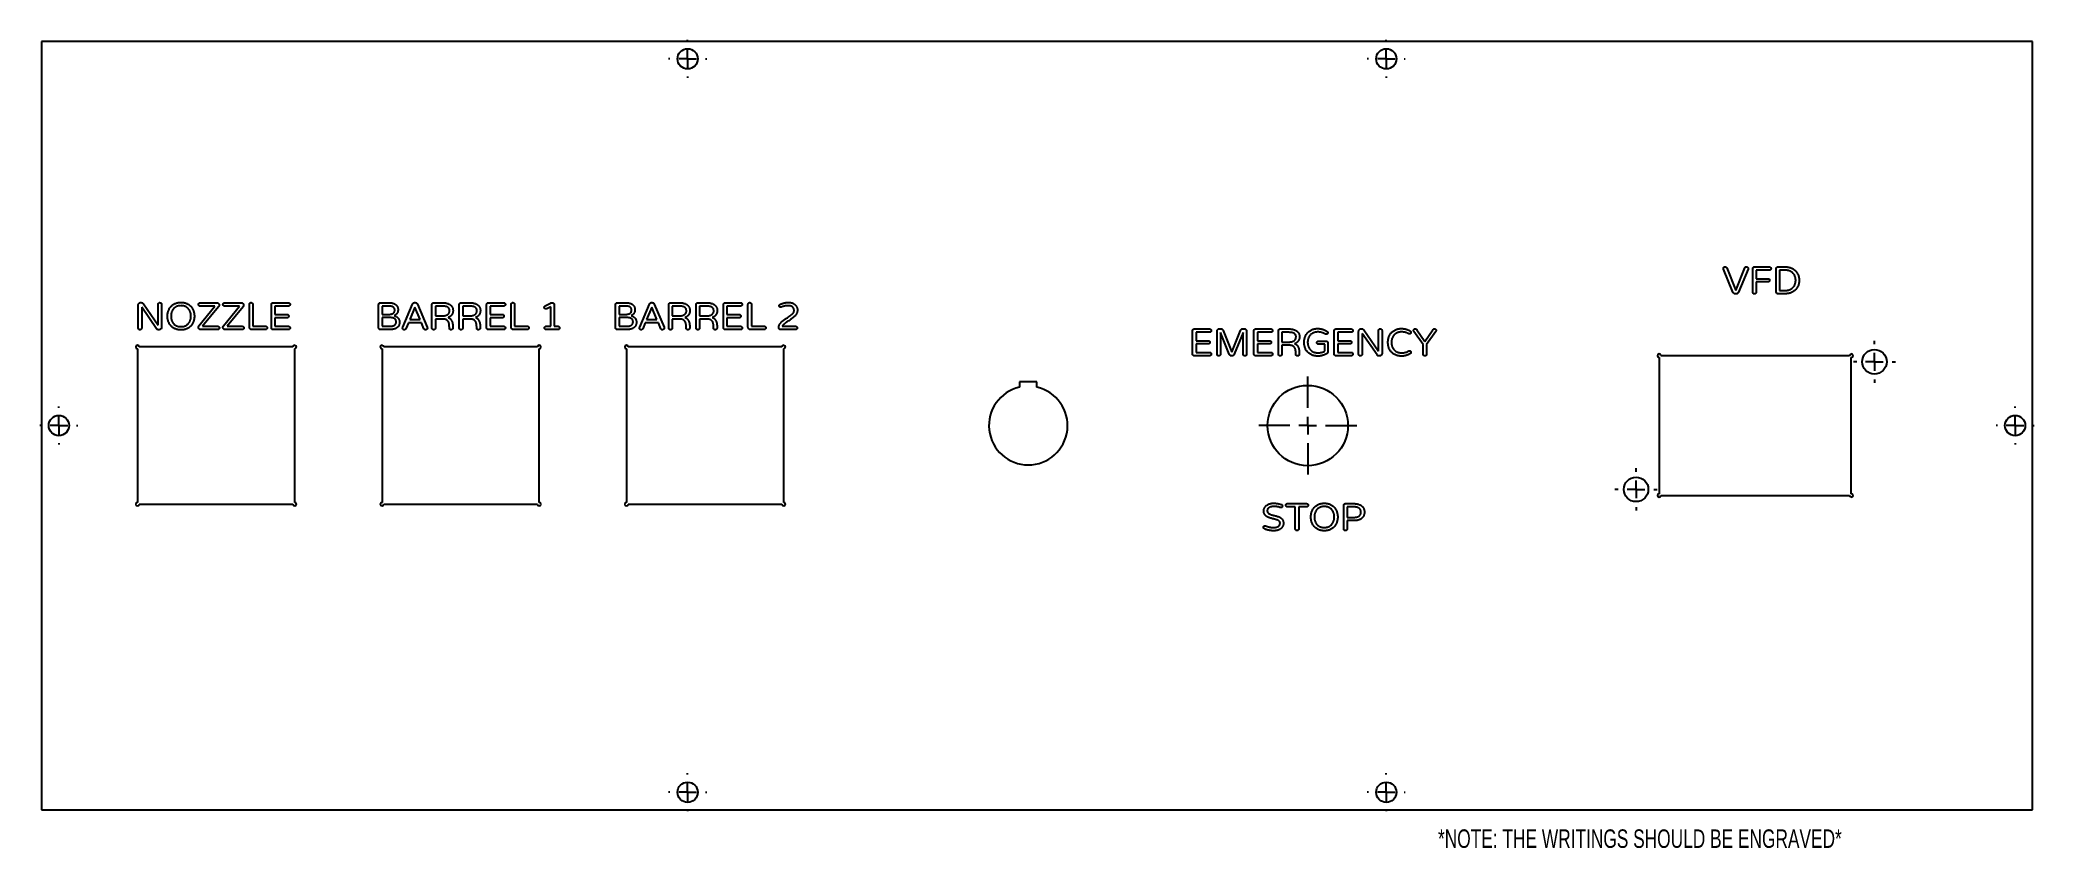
# Model space of a CAD drawing. Header units: millimetres. Extents: x -509 to 2345, y 148 to 1305.
import ezdxf

# ---------------------------------------------------------------- set-up
doc = ezdxf.new("R2010")
doc.units = ezdxf.units.MM
doc.header["$LTSCALE"] = 5
doc.linetypes.add('SLD-Continue', pattern=[0])
doc.styles.add('SLDTEXTSTYLE0', font='TXT', dxfattribs={"width": 0.7})

msp = doc.modelspace()

# ---------------------------------------------------------------- texts
at = {"color": 7, "linetype": 'SLD-Continue', "lineweight": 18, "true_color": 0xffffff, "insert": (1491.8, 175.1), "char_height": 26.458, "attachment_point": 1, "style": 'SLDTEXTSTYLE0'}
msp.add_mtext('*NOTE: THE WRITINGS SHOULD BE ENGRAVED*', dxfattribs=at)

# ---------------------------------------------------------------- blocks, each defined once
blk = doc.blocks.new('SW_CENTERMARKSYMBOL_0')
at = {"color": 0, "linetype": 'SLD-Continue', "lineweight": 25}
for p, q in [((0, 25.4), (0, 70.2)), ((-25.4, 0), (-70.2, 0)), ((0, 0), (-12.7, 0)), ((0, 0), (0, 12.7)), ((0, 0), (0, -12.7)), ((0, 0), (12.7, 0)), ((25.4, 0), (70.2, 0)), ((0, -25.4), (0, -70.2))]:
    blk.add_line(p, q, dxfattribs=at)
blk = doc.blocks.new('SW_CENTERMARKSYMBOL_1')
at = {"color": 0, "linetype": 'SLD-Continue', "lineweight": 25}
for p, q in [((0, 25.4), (0, 30.2)), ((-25.4, 0), (-30.2, 0)), ((0, 0), (-12.7, 0)), ((0, 0), (0, 12.7)), ((0, 0), (0, -12.7)), ((0, 0), (12.7, 0)), ((25.4, 0), (30.2, 0)), ((0, -25.4), (0, -30.2))]:
    blk.add_line(p, q, dxfattribs=at)
blk = doc.blocks.new('SW_CENTERMARKSYMBOL_2')
at = {"color": 0, "linetype": 'SLD-Continue', "lineweight": 25}
for p, q in [((0, 25.4), (0, 30.2)), ((-25.4, 0), (-30.2, 0)), ((0, 0), (-12.7, 0)), ((0, 0), (0, 12.7)), ((0, 0), (0, -12.7)), ((0, 0), (12.7, 0)), ((25.4, 0), (30.2, 0)), ((0, -25.4), (0, -30.2))]:
    blk.add_line(p, q, dxfattribs=at)
blk = doc.blocks.new('SW_CENTERMARKSYMBOL_3')
at = {"color": 0, "linetype": 'SLD-Continue', "lineweight": 25}
for p, q in [((-25.4, 0), (-27.2, 0)), ((0, 0), (-12.7, 0)), ((0, 25.4), (0, 27.2)), ((0, 0), (0, 12.7)), ((0, 0), (0, -12.7)), ((0, 0), (12.7, 0)), ((25.4, 0), (27.2, 0)), ((0, -25.4), (0, -27.2))]:
    blk.add_line(p, q, dxfattribs=at)
blk = doc.blocks.new('SW_CENTERMARKSYMBOL_4')
at = {"color": 0, "linetype": 'SLD-Continue', "lineweight": 25}
for p, q in [((-25.4, 0), (-27.2, 0)), ((0, 0), (-12.7, 0)), ((0, 25.4), (0, 27.2)), ((0, 0), (0, 12.7)), ((0, 0), (0, -12.7)), ((0, 0), (12.7, 0)), ((25.4, 0), (27.2, 0)), ((0, -25.4), (0, -27.2))]:
    blk.add_line(p, q, dxfattribs=at)
blk = doc.blocks.new('SW_CENTERMARKSYMBOL_5')
at = {"color": 0, "linetype": 'SLD-Continue', "lineweight": 25}
for p, q in [((-25.4, 0), (-27.2, 0)), ((0, 0), (-12.7, 0)), ((0, 25.4), (0, 27.2)), ((0, 0), (0, 12.7)), ((0, 0), (0, -12.7)), ((0, 0), (12.7, 0)), ((25.4, 0), (27.2, 0)), ((0, -25.4), (0, -27.2))]:
    blk.add_line(p, q, dxfattribs=at)
blk = doc.blocks.new('SW_CENTERMARKSYMBOL_6')
at = {"color": 0, "linetype": 'SLD-Continue', "lineweight": 25}
for p, q in [((-25.4, 0), (-27.2, 0)), ((0, 0), (-12.7, 0)), ((0, 25.4), (0, 27.2)), ((0, 0), (0, 12.7)), ((0, 0), (0, -12.7)), ((0, 0), (12.7, 0)), ((25.4, 0), (27.2, 0)), ((0, -25.4), (0, -27.2))]:
    blk.add_line(p, q, dxfattribs=at)
blk = doc.blocks.new('SW_CENTERMARKSYMBOL_7')
at = {"color": 0, "linetype": 'SLD-Continue', "lineweight": 25}
for p, q in [((-25.4, 0), (-27.2, 0)), ((0, 0), (-12.7, 0)), ((0, 25.4), (0, 27.2)), ((0, 0), (0, 12.7)), ((0, 0), (0, -12.7)), ((0, 0), (12.7, 0)), ((25.4, 0), (27.2, 0)), ((0, -25.4), (0, -27.2))]:
    blk.add_line(p, q, dxfattribs=at)
blk = doc.blocks.new('SW_CENTERMARKSYMBOL_8')
at = {"color": 0, "linetype": 'SLD-Continue', "lineweight": 25}
for p, q in [((-25.4, 0), (-27.2, 0)), ((0, 0), (-12.7, 0)), ((0, 25.4), (0, 27.2)), ((0, 0), (0, 12.7)), ((0, 0), (0, -12.7)), ((0, 0), (12.7, 0)), ((25.4, 0), (27.2, 0)), ((0, -25.4), (0, -27.2))]:
    blk.add_line(p, q, dxfattribs=at)

# ---------------------------------------------------------------- linework, layer by layer
at = {"color": 7, "linetype": 'SLD-Continue', "lineweight": 25, "true_color": 0xffffff}
for p, q in [((2342.8, 1303.2), (-507.2, 1303.2)), ((-507.2, 1303.2), (-507.2, 203.2)), ((2342.8, 203.2), (2342.8, 1303.2)), ((1913.9, 944.3), (1900.3, 977.1)), ((1905, 978.9), (1917.9, 946.7)), ((1917.9, 946.7), (1930.8, 978.9)), ((1935.5, 977.1), (1921.9, 944.3)), ((1942.3, 944.2), (1942.3, 977.8)), ((1944.8, 980.3), (1966.1, 980.3)), ((1947.3, 975.7), (1947.3, 963.5)), ((1966.1, 975.7), (1947.3, 975.7)), ((1975.8, 944.5), (1975.8, 977.8)), ((1978.3, 980.3), (1989.3, 980.3)), ((1988.7, 975.7), (1980.8, 975.7)), ((1980.8, 975.7), (1980.8, 946.7)), ((1947.3, 963.5), (1964.2, 963.5)), ((1947.3, 958.9), (1947.3, 944.2)), ((1964.2, 958.9), (1947.3, 958.9)), ((1989.3, 942), (1978.3, 942)), ((1980.8, 946.7), (1988.7, 946.7)), ((-368.6, 892.9), (-368.6, 925.6)), ((-365.1, 929.2), (-364.4, 929.2)), ((-363.7, 922.6), (-363.7, 892.9)), ((-342.4, 891.9), (-363.7, 922.6)), ((-361.3, 927.6), (-340.2, 897.1)), ((-340.2, 897.1), (-340.2, 926.7)), ((-335.2, 926.7), (-335.2, 894)), ((-281.8, 895.9), (-258.8, 924.2)), ((-280, 929), (-256.2, 929)), ((-258.8, 924.2), (-280, 924.2)), ((-253.7, 923.4), (-276.4, 895.3)), ((-246.7, 895.9), (-223.8, 924.2)), ((-244.9, 929), (-221.1, 929)), ((-223.8, 924.2), (-244.9, 924.2)), ((-218.6, 923.4), (-241.3, 895.3)), ((-209.6, 894.1), (-209.6, 926.7)), ((-204.6, 926.7), (-204.6, 895.7)), ((-178.1, 893.1), (-178.1, 926.5)), ((-175.6, 929), (-153.6, 929)), ((-173.1, 924.3), (-173.1, 912.2)), ((-153.6, 924.3), (-173.1, 924.3)), ((-24.5, 893.1), (-24.5, 926.5)), ((-22, 929), (-9, 929)), ((-9.4, 924.3), (-19.5, 924.3)), ((-19.5, 924.3), (-19.5, 912.4)), ((10, 894), (24, 927)), ((27.5, 922.9), (20.1, 905)), ((27.2, 929.2), (27.8, 929.2)), ((34.9, 905), (27.5, 922.9)), ((31, 927), (45, 894)), ((51.8, 892.9), (51.8, 926.5)), ((54.3, 929), (67, 929)), ((66.4, 924.3), (56.8, 924.3)), ((56.8, 924.3), (56.8, 910.3)), ((90.9, 892.9), (90.9, 926.5)), ((93.4, 929), (106.2, 929)), ((105.6, 924.3), (95.9, 924.3)), ((95.9, 924.3), (95.9, 910.3)), ((130, 893.1), (130, 926.5)), ((132.5, 929), (154.5, 929)), ((135, 924.3), (135, 912.2)), ((154.5, 924.3), (135, 924.3)), ((165.1, 894.1), (165.1, 926.7)), ((170.1, 926.7), (170.1, 895.7)), ((214, 924.7), (221.4, 928.6)), ((221.8, 923.2), (216.2, 920.4)), ((221.8, 895.3), (221.8, 923.2)), ((223, 929), (224.1, 929)), ((226.8, 926.3), (226.8, 895.3)), ((314.6, 893.1), (314.6, 926.5)), ((317.1, 929), (330, 929)), ((329.6, 924.3), (319.6, 924.3)), ((319.6, 924.3), (319.6, 912.4)), ((349.1, 894), (363.1, 927)), ((366.5, 922.9), (359.1, 905)), ((366.3, 929.2), (366.8, 929.2)), ((373.9, 905), (366.5, 922.9)), ((370, 927), (384, 894)), ((390.8, 892.9), (390.8, 926.5)), ((393.3, 929), (406.1, 929)), ((405.5, 924.3), (395.8, 924.3)), ((395.8, 924.3), (395.8, 910.3)), ((429.9, 892.9), (429.9, 926.5)), ((432.4, 929), (445.2, 929)), ((444.6, 924.3), (434.9, 924.3)), ((434.9, 924.3), (434.9, 910.3)), ((469.1, 893.1), (469.1, 926.5)), ((471.6, 929), (493.6, 929)), ((474.1, 924.3), (474.1, 912.2)), ((493.6, 924.3), (474.1, 924.3)), ((504.1, 894.1), (504.1, 926.7)), ((509.1, 926.7), (509.1, 895.7)), ((1918.5, 941.7), (1917.3, 941.7)), ((-338.8, 890.4), (-339.5, 890.4)), ((-254.8, 890.7), (-279.3, 890.7)), ((-276.4, 895.3), (-254.8, 895.3)), ((-219.8, 890.7), (-244.2, 890.7)), ((-241.3, 895.3), (-219.8, 895.3)), ((-186.6, 890.7), (-206.1, 890.7)), ((-204.6, 895.7), (-186.6, 895.7)), ((-153.6, 890.7), (-175.6, 890.7)), ((-173.1, 912.2), (-155.6, 912.2)), ((-155.6, 907.5), (-173.1, 907.5)), ((-173.1, 907.5), (-173.1, 895.3)), ((-173.1, 895.3), (-153.6, 895.3)), ((-8.7, 890.7), (-22, 890.7)), ((-19.5, 912.4), (-10.3, 912.4)), ((-9.1, 907.9), (-19.5, 907.9)), ((-19.5, 907.9), (-19.5, 895.3)), ((-19.5, 895.3), (-9.2, 895.3)), ((18.2, 900.5), (14.6, 891.9)), ((36.8, 900.5), (18.2, 900.5)), ((20.1, 905), (34.9, 905)), ((40.4, 891.9), (36.8, 900.5)), ((56.8, 910.3), (66.7, 910.3)), ((56.8, 905.6), (56.8, 892.9)), ((68.1, 905.6), (56.8, 905.6)), ((76.7, 892.9), (76.7, 894.5)), ((81.6, 895.4), (81.6, 892.9)), ((95.9, 910.3), (105.8, 910.3)), ((95.9, 905.6), (95.9, 892.9)), ((107.3, 905.6), (95.9, 905.6)), ((115.8, 892.9), (115.8, 894.5)), ((120.8, 895.4), (120.8, 892.9)), ((154.5, 890.7), (132.5, 890.7)), ((135, 912.2), (152.5, 912.2)), ((152.5, 907.5), (135, 907.5)), ((135, 907.5), (135, 895.3)), ((135, 895.3), (154.5, 895.3)), ((188.1, 890.7), (168.6, 890.7)), ((170.1, 895.7), (188.1, 895.7)), ((215.2, 895.3), (221.8, 895.3)), ((232.2, 890.7), (215.2, 890.7)), ((226.8, 895.3), (232.2, 895.3)), ((330.3, 890.7), (317.1, 890.7)), ((319.6, 912.4), (328.7, 912.4)), ((329.9, 907.9), (319.6, 907.9)), ((319.6, 907.9), (319.6, 895.3)), ((319.6, 895.3), (329.8, 895.3)), ((357.2, 900.5), (353.6, 891.9)), ((375.9, 900.5), (357.2, 900.5)), ((359.1, 905), (373.9, 905)), ((379.4, 891.9), (375.9, 900.5)), ((395.8, 910.3), (405.7, 910.3)), ((395.8, 905.6), (395.8, 892.9)), ((407.2, 905.6), (395.8, 905.6)), ((415.7, 892.9), (415.7, 894.5)), ((420.7, 895.4), (420.7, 892.9)), ((434.9, 910.3), (444.9, 910.3)), ((434.9, 905.6), (434.9, 892.9)), ((446.3, 905.6), (434.9, 905.6)), ((454.8, 892.9), (454.8, 894.5)), ((459.8, 895.4), (459.8, 892.9)), ((493.6, 890.7), (471.6, 890.7)), ((474.1, 912.2), (491.6, 912.2)), ((491.6, 907.5), (474.1, 907.5)), ((474.1, 907.5), (474.1, 895.3)), ((474.1, 895.3), (493.6, 895.3)), ((527.1, 890.7), (507.6, 890.7)), ((509.1, 895.7), (527.1, 895.7)), ((572.2, 890.7), (551, 890.7)), ((553.1, 895.3), (572.2, 895.3)), ((1140.4, 855.6), (1140.4, 889)), ((1142.9, 891.5), (1164.9, 891.5)), ((1145.4, 886.8), (1145.4, 874.7)), ((1164.9, 886.8), (1145.4, 886.8)), ((1175.5, 855.4), (1175.5, 888.1)), ((1179, 891.7), (1180.8, 891.7)), ((1180.5, 886.5), (1180.5, 855.4)), ((1193.1, 855.2), (1180.5, 886.5)), ((1184.2, 889.4), (1196.6, 858.4)), ((1196.6, 858.4), (1209.1, 889.4)), ((1212.8, 886.5), (1200.2, 855.2)), ((1212.5, 891.7), (1214.3, 891.7)), ((1212.8, 855.4), (1212.8, 886.5)), ((1217.8, 888.1), (1217.8, 855.4)), ((1228.3, 855.6), (1228.3, 889)), ((1230.8, 891.5), (1252.8, 891.5)), ((1233.3, 886.8), (1233.3, 874.7)), ((1252.8, 886.8), (1233.3, 886.8)), ((1263.4, 855.4), (1263.4, 889)), ((1265.9, 891.5), (1278.6, 891.5)), ((1278, 886.8), (1268.4, 886.8)), ((1268.4, 886.8), (1268.4, 872.8)), ((1343.2, 855.6), (1343.2, 889)), ((1345.6, 891.5), (1367.6, 891.5)), ((1348.2, 886.8), (1348.2, 874.7)), ((1367.6, 886.8), (1348.2, 886.8)), ((1378.2, 855.4), (1378.2, 888.1)), ((1381.8, 891.7), (1382.5, 891.7)), ((1383.2, 885.1), (1383.2, 855.4)), ((1404.5, 854.4), (1383.2, 885.1)), ((1385.5, 890.1), (1406.7, 859.6)), ((1406.7, 859.6), (1406.7, 889.2)), ((1411.7, 889.2), (1411.7, 856.5)), ((1470.4, 869.4), (1457.3, 887.7)), ((1461.5, 890.5), (1473, 873.8)), ((1473, 873.8), (1484.4, 890.5)), ((1488.6, 887.7), (1475.4, 869.4)), ((-369.7, 863.2), (-369.7, 643.2)), ((-147.2, 865.7), (-367.2, 865.7)), ((-144.7, 643.2), (-144.7, 863.2)), ((-19.7, 863.2), (-19.7, 643.2)), ((202.8, 865.7), (-17.2, 865.7)), ((205.3, 643.2), (205.3, 863.2)), ((330.3, 863.2), (330.3, 643.2)), ((552.8, 865.7), (332.8, 865.7)), ((555.3, 643.2), (555.3, 863.2)), ((1145.4, 874.7), (1162.9, 874.7)), ((1162.9, 870), (1145.4, 870)), ((1145.4, 870), (1145.4, 857.8)), ((1145.4, 857.8), (1164.9, 857.8)), ((1233.3, 874.7), (1250.8, 874.7)), ((1250.8, 870), (1233.3, 870)), ((1233.3, 870), (1233.3, 857.8)), ((1233.3, 857.8), (1252.8, 857.8)), ((1268.4, 872.8), (1278.3, 872.8)), ((1268.4, 868.1), (1268.4, 855.4)), ((1279.7, 868.1), (1268.4, 868.1)), ((1288.2, 855.4), (1288.2, 857)), ((1293.2, 857.9), (1293.2, 855.4)), ((1320.7, 874.2), (1331.5, 874.2)), ((1329.7, 869.7), (1320.7, 869.7)), ((1329.7, 859.7), (1329.7, 869.7)), ((1334.1, 871.6), (1334.1, 859.1)), ((1348.2, 874.7), (1365.7, 874.7)), ((1365.7, 870), (1348.2, 870)), ((1348.2, 870), (1348.2, 857.8)), ((1348.2, 857.8), (1367.6, 857.8)), ((1470.4, 855.4), (1470.4, 869.4)), ((1475.4, 869.4), (1475.4, 855.4)), ((1164.9, 853.2), (1142.9, 853.2)), ((1252.8, 853.2), (1230.8, 853.2)), ((1367.6, 853.2), (1345.6, 853.2)), ((1408, 852.9), (1407.4, 852.9)), ((1808.4, 850.7), (1808.4, 655.7)), ((2080.9, 853.2), (1810.9, 853.2)), ((2083.4, 655.7), (2083.4, 850.7)), ((917.8, 815.7), (892.8, 815.7)), ((892.8, 815.7), (892.8, 808)), ((917.8, 808), (917.8, 815.7)), ((-367.2, 640.7), (-147.2, 640.7)), ((-17.2, 640.7), (202.8, 640.7)), ((332.8, 640.7), (552.8, 640.7)), ((1276.3, 641.5), (1303.6, 641.5)), ((1287.5, 636.8), (1276.3, 636.8)), ((1287.5, 605.4), (1287.5, 636.8)), ((1292.5, 636.8), (1292.5, 605.4)), ((1303.6, 636.8), (1292.5, 636.8)), ((1356.8, 605.4), (1356.8, 639)), ((1359.3, 641.5), (1371.8, 641.5)), ((1361.8, 636.8), (1361.8, 621.8)), ((1371.3, 636.8), (1361.8, 636.8)), ((1810.9, 653.2), (2080.9, 653.2)), ((1361.8, 621.8), (1371.3, 621.8)), ((1361.8, 617.1), (1361.8, 605.4)), ((1371.8, 617.1), (1361.8, 617.1)), ((-507.2, 203.2), (2342.8, 203.2))]:
    msp.add_line(p, q, dxfattribs=at)
for centre, radius in [((417.8, 1278.2), 14.5), ((1417.8, 1278.2), 14.5), ((2116.5, 844.5), 17.5), ((1305.3, 753.2), 57.5), ((-482.2, 753.2), 14.5), ((2317.8, 753.2), 14.5), ((1775.3, 661.8), 17.5), ((417.8, 228.2), 14.5), ((1417.8, 228.2), 14.5)]:
    msp.add_circle(centre, radius, dxfattribs=at)
for centre, radius, start, end in [((-369.7, 865.7), 2.5, 0, 270), ((-144.7, 865.7), 2.5, 270, 180), ((-19.7, 865.7), 2.5, 0, 270), ((205.3, 865.7), 2.5, 270, 180), ((330.3, 865.7), 2.5, 0, 270), ((555.3, 865.7), 2.5, 270, 180), ((1808.4, 853.2), 2.5, 0, 270), ((2083.4, 853.2), 2.5, 270, 180), ((905.3, 753.2), 56.3, 102.8396, 77.1604), ((-369.7, 640.7), 2.5, 90, 360), ((-144.7, 640.7), 2.5, 180, 90), ((-19.7, 640.7), 2.5, 90, 0), ((205.3, 640.7), 2.5, 180, 90), ((330.3, 640.7), 2.5, 90, 0), ((555.3, 640.7), 2.5, 180, 90), ((1808.4, 653.2), 2.5, 90, 0), ((2083.4, 653.2), 2.5, 180, 90)]:
    msp.add_arc(centre, radius, start, end, dxfattribs=at)
for points, knots in [([(1900.3, 977.1), (1900.3, 977.2), (1900.3, 977.4), (1900.2, 977.7), (1900.2, 978), (1900.2, 978.4), (1900.2, 978.8), (1900.3, 979.2), (1900.5, 979.5), (1900.8, 979.9), (1901.2, 980.2), (1901.6, 980.4), (1902, 980.6), (1902.3, 980.6), (1902.5, 980.6)], [0, 0, 0, 0, 0.047312, 0.106648, 0.17513, 0.254942, 0.34013, 0.427401, 0.516692, 0.613796, 0.711538, 0.806192, 0.901413, 1, 1, 1, 1]), ([(1902.5, 980.6), (1902.6, 980.6), (1902.9, 980.6), (1903.3, 980.5), (1903.7, 980.4), (1904, 980.2), (1904.3, 979.9), (1904.6, 979.6), (1904.8, 979.3), (1904.9, 979), (1905, 978.9)], [0, 0, 0, 0, 0.134463, 0.258938, 0.380946, 0.497842, 0.615676, 0.734893, 0.863535, 1, 1, 1, 1]), ([(1930.8, 978.9), (1930.9, 979.2), (1931.1, 979.6), (1931.6, 980.2), (1932.2, 980.5), (1932.9, 980.6), (1933.5, 980.6), (1934.1, 980.5), (1934.6, 980.2), (1935, 979.9), (1935.3, 979.5), (1935.5, 979.2), (1935.6, 978.8), (1935.6, 978.4), (1935.6, 978), (1935.6, 977.7), (1935.5, 977.4), (1935.5, 977.2), (1935.5, 977.1)], [0, 0, 0, 0, 0.1049695, 0.1949677, 0.2753111, 0.3581385, 0.4391985, 0.5109528, 0.5757678, 0.6359804, 0.6935692, 0.7465241, 0.7982815, 0.8488035, 0.896137, 0.9367509, 0.9719408, 1, 1, 1, 1]), ([(1942.3, 977.8), (1942.3, 978), (1942.3, 978.3), (1942.5, 978.8), (1942.7, 979.2), (1943, 979.6), (1943.4, 979.9), (1943.8, 980.2), (1944.3, 980.3), (1944.6, 980.3), (1944.8, 980.3)], [0, 0, 0, 0, 0.127847, 0.251886, 0.372979, 0.499494, 0.627022, 0.750054, 0.872153, 1, 1, 1, 1]), ([(1966.1, 980.3), (1966.3, 980.3), (1966.6, 980.3), (1967, 980.2), (1967.4, 980), (1967.8, 979.6), (1968.1, 979.3), (1968.3, 978.9), (1968.4, 978.4), (1968.5, 978.1), (1968.5, 978)], [0, 0, 0, 0, 0.12852, 0.251403, 0.374583, 0.500307, 0.626031, 0.74921, 0.87148, 1, 1, 1, 1]), ([(1968.5, 978), (1968.5, 977.8), (1968.4, 977.5), (1968.3, 977.1), (1968.1, 976.7), (1967.8, 976.3), (1967.4, 976), (1967, 975.8), (1966.6, 975.7), (1966.3, 975.7), (1966.1, 975.7)], [0, 0, 0, 0, 0.127904, 0.251636, 0.372487, 0.498072, 0.622555, 0.746212, 0.869943, 1, 1, 1, 1]), ([(1975.8, 977.8), (1975.8, 978), (1975.9, 978.3), (1976, 978.8), (1976.2, 979.2), (1976.5, 979.6), (1976.9, 979.9), (1977.3, 980.2), (1977.8, 980.3), (1978.1, 980.3), (1978.3, 980.3)], [0, 0, 0, 0, 0.127847, 0.251886, 0.372979, 0.499494, 0.627022, 0.750054, 0.872153, 1, 1, 1, 1]), ([(1999.7, 971.7), (1999.4, 972), (1998.6, 972.6), (1997.5, 973.4), (1996.2, 974.1), (1994.9, 974.7), (1993.5, 975.1), (1992, 975.4), (1990.4, 975.6), (1989.3, 975.7), (1988.7, 975.7)], [0, 0, 0, 0, 0.119295, 0.238218, 0.35714, 0.47798, 0.601414, 0.728625, 0.861427, 1, 1, 1, 1]), ([(1989.3, 980.3), (1990.1, 980.3), (1991.5, 980.3), (1993.7, 980), (1995.7, 979.5), (1997.6, 978.8), (1999.4, 978), (2001, 976.9), (2002.6, 975.6), (2003.5, 974.7), (2003.9, 974.2)], [0, 0, 0, 0, 0.13658, 0.267411, 0.392847, 0.515572, 0.63567, 0.75556, 0.876377, 1, 1, 1, 1]), ([(1999.7, 950.7), (2000, 951), (2000.7, 951.7), (2001.5, 952.8), (2002.2, 954), (2002.8, 955.3), (2003.2, 956.7), (2003.5, 958.1), (2003.7, 959.6), (2003.8, 961.2), (2003.7, 962.7), (2003.5, 964.2), (2003.2, 965.7), (2002.8, 967), (2002.2, 968.3), (2001.5, 969.5), (2000.7, 970.6), (2000, 971.3), (1999.7, 971.7)], [0, 0, 0, 0, 0.061037, 0.121233, 0.180983, 0.241578, 0.302746, 0.366098, 0.431554, 0.499981, 0.568407, 0.634204, 0.697221, 0.758715, 0.818997, 0.879043, 0.938963, 1, 1, 1, 1]), ([(2003.9, 974.2), (2004.3, 973.7), (2005.1, 972.8), (2006.1, 971.3), (2006.9, 969.7), (2007.6, 968.1), (2008.1, 966.4), (2008.4, 964.6), (2008.7, 962.9), (2008.7, 961.7), (2008.7, 961.2)], [0, 0, 0, 0, 0.126692, 0.251699, 0.377314, 0.504108, 0.63056, 0.755029, 0.877687, 1, 1, 1, 1]), ([(1917.3, 941.7), (1917.1, 941.7), (1916.7, 941.8), (1916.2, 941.9), (1915.7, 942.1), (1915.3, 942.4), (1914.9, 942.7), (1914.5, 943.2), (1914.2, 943.7), (1914, 944.1), (1913.9, 944.3)], [0, 0, 0, 0, 0.122066, 0.23805, 0.352738, 0.467766, 0.587955, 0.715606, 0.851651, 1, 1, 1, 1]), ([(1921.9, 944.3), (1921.8, 944.1), (1921.6, 943.7), (1921.3, 943.2), (1920.9, 942.7), (1920.5, 942.4), (1920, 942.1), (1919.6, 941.9), (1919, 941.8), (1918.7, 941.7), (1918.5, 941.7)], [0, 0, 0, 0, 0.148128, 0.283971, 0.411431, 0.531441, 0.647787, 0.762305, 0.878116, 1, 1, 1, 1]), ([(1944.8, 941.7), (1944.6, 941.7), (1944.3, 941.8), (1943.8, 941.9), (1943.4, 942.1), (1943, 942.4), (1942.7, 942.8), (1942.5, 943.2), (1942.3, 943.7), (1942.3, 944), (1942.3, 944.2)], [0, 0, 0, 0, 0.129115, 0.252426, 0.37472, 0.5009, 0.62708, 0.747574, 0.870885, 1, 1, 1, 1]), ([(1947.3, 944.2), (1947.3, 944), (1947.3, 943.7), (1947.1, 943.2), (1946.9, 942.8), (1946.6, 942.4), (1946.2, 942.1), (1945.7, 941.9), (1945.3, 941.8), (1944.9, 941.7), (1944.8, 941.7)], [0, 0, 0, 0, 0.1282, 0.250636, 0.371249, 0.499128, 0.625992, 0.747419, 0.8718, 1, 1, 1, 1]), ([(1964.2, 963.5), (1964.3, 963.5), (1964.7, 963.5), (1965.1, 963.4), (1965.5, 963.2), (1965.9, 962.9), (1966.2, 962.5), (1966.4, 962.1), (1966.5, 961.6), (1966.5, 961.3), (1966.6, 961.2)], [0, 0, 0, 0, 0.128441, 0.251249, 0.374353, 0.5, 0.625647, 0.748751, 0.871559, 1, 1, 1, 1]), ([(1966.6, 961.2), (1966.5, 961), (1966.5, 960.7), (1966.4, 960.3), (1966.2, 959.9), (1965.9, 959.5), (1965.5, 959.2), (1965.1, 959), (1964.7, 958.9), (1964.3, 958.9), (1964.2, 958.9)], [0, 0, 0, 0, 0.127825, 0.2521, 0.372876, 0.498383, 0.622789, 0.746369, 0.870024, 1, 1, 1, 1]), ([(1978.3, 942), (1978.1, 942), (1977.8, 942), (1977.3, 942.2), (1976.9, 942.4), (1976.5, 942.7), (1976.2, 943.1), (1976, 943.5), (1975.9, 944), (1975.8, 944.3), (1975.8, 944.5)], [0, 0, 0, 0, 0.129115, 0.252426, 0.37472, 0.5009, 0.62708, 0.747574, 0.870885, 1, 1, 1, 1]), ([(1988.7, 946.7), (1989.3, 946.7), (1990.4, 946.7), (1992, 946.9), (1993.5, 947.2), (1994.9, 947.7), (1996.2, 948.2), (1997.5, 948.9), (1998.7, 949.7), (1999.4, 950.4), (1999.7, 950.7)], [0, 0, 0, 0, 0.138626, 0.271478, 0.398737, 0.522218, 0.643103, 0.762071, 0.88066, 1, 1, 1, 1]), ([(2003.9, 948.2), (2003.5, 947.7), (2002.6, 946.7), (2001, 945.4), (1999.4, 944.4), (1997.6, 943.5), (1995.7, 942.8), (1993.7, 942.4), (1991.5, 942.1), (1990.1, 942), (1989.3, 942)], [0, 0, 0, 0, 0.123308, 0.244462, 0.364382, 0.484298, 0.607054, 0.732521, 0.863385, 1, 1, 1, 1]), ([(2008.7, 961.2), (2008.7, 960.6), (2008.7, 959.4), (2008.4, 957.7), (2008.1, 956), (2007.6, 954.3), (2006.9, 952.6), (2006.1, 951), (2005.1, 949.5), (2004.3, 948.6), (2003.9, 948.2)], [0, 0, 0, 0, 0.121765, 0.244433, 0.368914, 0.495378, 0.622183, 0.74781, 0.873297, 1, 1, 1, 1]), ([(-368.6, 925.6), (-368.6, 925.9), (-368.6, 926.3), (-368.4, 927), (-368.1, 927.6), (-367.6, 928.2), (-367.1, 928.7), (-366.5, 929), (-365.8, 929.2), (-365.3, 929.2), (-365.1, 929.2)], [0, 0, 0, 0, 0.127022, 0.25023, 0.372867, 0.499772, 0.6274, 0.750704, 0.872978, 1, 1, 1, 1]), ([(-364.4, 929.2), (-364.1, 929.2), (-363.5, 929.2), (-362.7, 928.8), (-362, 928.3), (-361.6, 927.9), (-361.3, 927.6)], [0, 0, 0, 0, 0.2341775, 0.4698425, 0.7202458, 1, 1, 1, 1]), ([(-340.2, 926.7), (-340.2, 926.9), (-340.2, 927.2), (-340, 927.7), (-339.8, 928.1), (-339.5, 928.5), (-339.1, 928.8), (-338.7, 929.1), (-338.2, 929.2), (-337.9, 929.2), (-337.7, 929.2)], [0, 0, 0, 0, 0.129974, 0.252182, 0.375174, 0.501802, 0.629443, 0.749831, 0.872039, 1, 1, 1, 1]), ([(-337.7, 929.2), (-337.4, 929.2), (-336.6, 929.1), (-335.8, 928.4), (-335.3, 927.6), (-335.2, 927), (-335.2, 926.7)], [0, 0, 0, 0, 0.279578, 0.559337, 0.779591, 1, 1, 1, 1]), ([(-326.7, 909.8), (-326.7, 910.5), (-326.7, 911.9), (-326.4, 913.9), (-326, 915.9), (-325.4, 917.7), (-324.6, 919.4), (-323.7, 921.1), (-322.7, 922.6), (-321.8, 923.5), (-321.4, 924)], [0, 0, 0, 0, 0.1369317, 0.268111, 0.3950992, 0.5183529, 0.6394683, 0.7591536, 0.8790666, 1, 1, 1, 1]), ([(-318, 920.5), (-318.3, 920.2), (-318.9, 919.5), (-319.7, 918.3), (-320.3, 917.1), (-320.8, 915.8), (-321.2, 914.4), (-321.5, 912.9), (-321.7, 911.4), (-321.7, 910.3), (-321.7, 909.8)], [0, 0, 0, 0, 0.11974, 0.238784, 0.358189, 0.478571, 0.602889, 0.730027, 0.862321, 1, 1, 1, 1]), ([(-321.4, 924), (-321, 924.4), (-320.1, 925.3), (-318.6, 926.4), (-317, 927.4), (-315.3, 928.2), (-313.5, 928.8), (-311.6, 929.2), (-309.6, 929.5), (-308.2, 929.5), (-307.5, 929.5)], [0, 0, 0, 0, 0.121832, 0.24144, 0.360492, 0.48127, 0.603876, 0.730371, 0.862077, 1, 1, 1, 1]), ([(-307.5, 924.9), (-308, 924.8), (-309.1, 924.8), (-310.6, 924.6), (-312.1, 924.3), (-313.5, 923.8), (-314.7, 923.2), (-315.9, 922.4), (-317, 921.6), (-317.7, 920.9), (-318, 920.5)], [0, 0, 0, 0, 0.138558, 0.270637, 0.397572, 0.519718, 0.640225, 0.759184, 0.878245, 1, 1, 1, 1]), ([(-307.5, 929.5), (-306.8, 929.5), (-305.4, 929.5), (-303.4, 929.2), (-301.5, 928.8), (-299.6, 928.2), (-297.9, 927.4), (-296.4, 926.4), (-294.9, 925.3), (-294, 924.4), (-293.5, 924)], [0, 0, 0, 0, 0.136888, 0.268077, 0.394565, 0.517163, 0.637935, 0.75742, 0.87743, 1, 1, 1, 1]), ([(-296.9, 920.5), (-297.3, 920.9), (-297.9, 921.6), (-299, 922.4), (-300.2, 923.2), (-301.5, 923.8), (-302.9, 924.3), (-304.3, 924.6), (-305.9, 924.8), (-306.9, 924.8), (-307.5, 924.9)], [0, 0, 0, 0, 0.121271, 0.240847, 0.359797, 0.479686, 0.60246, 0.729384, 0.861454, 1, 1, 1, 1]), ([(-293.2, 909.8), (-293.2, 910.3), (-293.2, 911.4), (-293.4, 912.9), (-293.7, 914.4), (-294.1, 915.8), (-294.6, 917.1), (-295.3, 918.3), (-296, 919.5), (-296.6, 920.2), (-296.9, 920.5)], [0, 0, 0, 0, 0.13767, 0.269956, 0.397085, 0.521201, 0.641834, 0.761231, 0.880267, 1, 1, 1, 1]), ([(-293.5, 924), (-293.1, 923.5), (-292.3, 922.6), (-291.3, 921.1), (-290.4, 919.4), (-289.6, 917.7), (-289, 915.9), (-288.6, 914), (-288.3, 911.9), (-288.2, 910.5), (-288.2, 909.8)], [0, 0, 0, 0, 0.1197071, 0.2383539, 0.3579511, 0.4785557, 0.6024635, 0.7297356, 0.8623143, 1, 1, 1, 1]), ([(-282.3, 926.6), (-282.3, 926.7), (-282.3, 927), (-282.2, 927.5), (-282, 927.9), (-281.7, 928.3), (-281.3, 928.6), (-280.9, 928.8), (-280.4, 928.9), (-280.1, 929), (-280, 929)], [0, 0, 0, 0, 0.1272612, 0.250962, 0.3738474, 0.5015992, 0.6274661, 0.7514734, 0.8725458, 1, 1, 1, 1]), ([(-280, 924.2), (-280.1, 924.2), (-280.5, 924.2), (-280.9, 924.4), (-281.3, 924.6), (-281.7, 924.9), (-282, 925.2), (-282.2, 925.6), (-282.3, 926.1), (-282.3, 926.4), (-282.3, 926.6)], [0, 0, 0, 0, 0.128728, 0.25181, 0.374203, 0.50013, 0.627698, 0.74819, 0.871272, 1, 1, 1, 1]), ([(-256.2, 929), (-255.9, 929), (-255.4, 928.9), (-254.7, 928.8), (-254.2, 928.4), (-253.7, 928), (-253.3, 927.5), (-253, 926.9), (-252.8, 926.3), (-252.8, 925.6), (-252.8, 925), (-253, 924.4), (-253.3, 923.9), (-253.6, 923.5), (-253.7, 923.4)], [0, 0, 0, 0, 0.0965233, 0.1859066, 0.2692851, 0.3540086, 0.4381122, 0.5186552, 0.5983424, 0.6794875, 0.7606326, 0.8380746, 0.9181484, 1, 1, 1, 1]), ([(-247.3, 926.6), (-247.3, 926.7), (-247.3, 927), (-247.1, 927.5), (-246.9, 927.9), (-246.6, 928.3), (-246.2, 928.6), (-245.8, 928.8), (-245.4, 928.9), (-245.1, 929), (-244.9, 929)], [0, 0, 0, 0, 0.127261, 0.250962, 0.373847, 0.501599, 0.627466, 0.751473, 0.872546, 1, 1, 1, 1]), ([(-244.9, 924.2), (-245.1, 924.2), (-245.4, 924.2), (-245.8, 924.4), (-246.2, 924.6), (-246.6, 924.9), (-246.9, 925.2), (-247.1, 925.6), (-247.3, 926.1), (-247.3, 926.4), (-247.3, 926.6)], [0, 0, 0, 0, 0.128728, 0.25181, 0.374203, 0.50013, 0.627698, 0.74819, 0.871272, 1, 1, 1, 1]), ([(-221.1, 929), (-220.8, 929), (-220.4, 928.9), (-219.7, 928.8), (-219.1, 928.4), (-218.6, 928), (-218.2, 927.5), (-218, 926.9), (-217.8, 926.3), (-217.7, 925.6), (-217.8, 925), (-217.9, 924.4), (-218.2, 923.9), (-218.5, 923.5), (-218.6, 923.4)], [0, 0, 0, 0, 0.0965233, 0.1859066, 0.2692851, 0.3540086, 0.4381122, 0.5186552, 0.5983424, 0.6794875, 0.7606326, 0.8380746, 0.9181484, 1, 1, 1, 1]), ([(-209.6, 926.7), (-209.6, 926.9), (-209.5, 927.2), (-209.4, 927.7), (-209.2, 928.1), (-208.9, 928.5), (-208.5, 928.8), (-208.1, 929.1), (-207.6, 929.2), (-207.3, 929.2), (-207.1, 929.2)], [0, 0, 0, 0, 0.1297442, 0.2517365, 0.3745111, 0.5009153, 0.6283307, 0.7502729, 0.8722653, 1, 1, 1, 1]), ([(-207.1, 929.2), (-206.9, 929.2), (-206.6, 929.2), (-206.1, 929.1), (-205.7, 928.8), (-205.3, 928.5), (-205, 928.1), (-204.7, 927.7), (-204.6, 927.2), (-204.6, 926.9), (-204.6, 926.7)], [0, 0, 0, 0, 0.12685, 0.249922, 0.37102, 0.499084, 0.627147, 0.750007, 0.871154, 1, 1, 1, 1]), ([(-178.1, 926.5), (-178.1, 926.6), (-178, 926.9), (-177.9, 927.4), (-177.7, 927.9), (-177.4, 928.2), (-177, 928.6), (-176.6, 928.8), (-176.1, 928.9), (-175.8, 929), (-175.6, 929)], [0, 0, 0, 0, 0.127847, 0.251886, 0.372979, 0.499494, 0.627022, 0.750054, 0.872153, 1, 1, 1, 1]), ([(-153.6, 929), (-153.4, 929), (-153.1, 929), (-152.7, 928.8), (-152.3, 928.6), (-151.9, 928.3), (-151.6, 927.9), (-151.4, 927.5), (-151.2, 927.1), (-151.2, 926.8), (-151.2, 926.6)], [0, 0, 0, 0, 0.12852, 0.251403, 0.374583, 0.500307, 0.626031, 0.74921, 0.87148, 1, 1, 1, 1]), ([(-151.2, 926.6), (-151.2, 926.5), (-151.2, 926.1), (-151.4, 925.7), (-151.6, 925.3), (-151.9, 925), (-152.3, 924.7), (-152.7, 924.5), (-153.1, 924.3), (-153.4, 924.3), (-153.6, 924.3)], [0, 0, 0, 0, 0.127904, 0.251636, 0.372487, 0.498072, 0.622555, 0.746212, 0.869943, 1, 1, 1, 1]), ([(-24.5, 926.5), (-24.4, 926.6), (-24.4, 926.9), (-24.3, 927.4), (-24.1, 927.9), (-23.7, 928.2), (-23.4, 928.6), (-22.9, 928.8), (-22.5, 928.9), (-22.1, 929), (-22, 929)], [0, 0, 0, 0, 0.127847, 0.2518864, 0.372979, 0.4994943, 0.6270217, 0.7500535, 0.872153, 1, 1, 1, 1]), ([(-10.3, 912.4), (-9.8, 912.4), (-8.7, 912.4), (-7.2, 912.6), (-5.9, 912.9), (-4.7, 913.3), (-3.7, 913.8), (-2.9, 914.5), (-2.3, 915.3), (-2, 915.9), (-1.9, 916.2)], [0, 0, 0, 0, 0.170725, 0.323966, 0.460853, 0.584836, 0.696158, 0.800244, 0.899924, 1, 1, 1, 1]), ([(-1.5, 918.7), (-1.5, 918.9), (-1.5, 919.3), (-1.6, 919.9), (-1.8, 920.4), (-2, 921), (-2.3, 921.5), (-2.7, 921.9), (-3.1, 922.4), (-3.6, 922.8), (-4.1, 923.1), (-4.7, 923.5), (-5.4, 923.7), (-6.1, 923.9), (-6.8, 924.1), (-7.6, 924.2), (-8.5, 924.3), (-9.1, 924.3), (-9.4, 924.3)], [0, 0, 0, 0, 0.0574494, 0.112613, 0.166387, 0.219126, 0.272189, 0.3250628, 0.3805363, 0.4378202, 0.4970419, 0.5587755, 0.622972, 0.6900416, 0.761413, 0.83629, 0.9157236, 1, 1, 1, 1]), ([(-9, 929), (-8.5, 929), (-7.6, 929), (-6.2, 928.8), (-4.9, 928.6), (-3.7, 928.3), (-2.6, 927.9), (-1.6, 927.4), (-0.7, 926.9), (0.1, 926.2), (0.9, 925.5), (1.5, 924.8), (2.1, 923.9), (2.5, 923.1), (2.9, 922.1), (3.1, 921.1), (3.2, 920.1), (3.3, 919.4), (3.3, 919)], [0, 0, 0, 0, 0.081803, 0.159058, 0.232047, 0.300708, 0.365789, 0.428212, 0.488424, 0.547008, 0.604205, 0.659741, 0.714592, 0.769449, 0.824846, 0.881112, 0.9395, 1, 1, 1, 1]), ([(3.3, 919), (3.3, 918.6), (3.2, 917.6), (3, 916.3), (2.5, 915.1), (2, 913.9), (1.2, 912.9), (0.2, 912), (-0.8, 911.2), (-1.7, 910.8), (-2.1, 910.6)], [0, 0, 0, 0, 0.134448, 0.261081, 0.381799, 0.499859, 0.617506, 0.738775, 0.86523, 1, 1, 1, 1]), ([(-1.9, 916.2), (-1.8, 916.6), (-1.5, 917.4), (-1.5, 918.2), (-1.5, 918.7)], [0, 0, 0, 0, 0.489, 1, 1, 1, 1]), ([(24, 927), (24.1, 927.2), (24.3, 927.5), (24.6, 928), (24.9, 928.4), (25.3, 928.7), (25.7, 928.9), (26.2, 929.1), (26.7, 929.2), (27, 929.2), (27.2, 929.2)], [0, 0, 0, 0, 0.141084, 0.274717, 0.397931, 0.515931, 0.633327, 0.750144, 0.87167, 1, 1, 1, 1]), ([(27.8, 929.2), (28, 929.2), (28.3, 929.2), (28.8, 929.1), (29.3, 928.9), (29.7, 928.7), (30.1, 928.4), (30.4, 928), (30.7, 927.5), (30.9, 927.2), (31, 927)], [0, 0, 0, 0, 0.128378, 0.24995, 0.366811, 0.482604, 0.602112, 0.725372, 0.857997, 1, 1, 1, 1]), ([(51.8, 926.5), (51.8, 926.6), (51.8, 926.9), (51.9, 927.4), (52.2, 927.9), (52.5, 928.2), (52.9, 928.6), (53.3, 928.8), (53.8, 928.9), (54.1, 929), (54.3, 929)], [0, 0, 0, 0, 0.127847, 0.251886, 0.372979, 0.499494, 0.627022, 0.750054, 0.872153, 1, 1, 1, 1]), ([(74.8, 922.4), (74.6, 922.5), (74.1, 922.8), (73.3, 923.2), (72.4, 923.5), (71.4, 923.8), (70.3, 924), (69.1, 924.1), (67.8, 924.2), (66.9, 924.2), (66.4, 924.3)], [0, 0, 0, 0, 0.095764, 0.19812, 0.307841, 0.427061, 0.554698, 0.692982, 0.840692, 1, 1, 1, 1]), ([(66.7, 910.3), (67.1, 910.3), (67.8, 910.3), (68.9, 910.4), (69.9, 910.5), (70.9, 910.7), (71.8, 911), (72.6, 911.3), (73.4, 911.7), (74.2, 912.1), (74.8, 912.6), (75.4, 913.1), (75.9, 913.7), (76.3, 914.4), (76.6, 915), (76.8, 915.8), (76.9, 916.6), (77, 917.2), (77, 917.4)], [0, 0, 0, 0, 0.080191, 0.156045, 0.229012, 0.298207, 0.365048, 0.428807, 0.491181, 0.551117, 0.609264, 0.665198, 0.719334, 0.772589, 0.82641, 0.881777, 0.939503, 1, 1, 1, 1]), ([(67, 929), (67.7, 929), (68.8, 929), (70.5, 928.8), (72.1, 928.6), (73.6, 928.2), (75, 927.8), (76.2, 927.2), (77.4, 926.6), (78.1, 926), (78.4, 925.8)], [0, 0, 0, 0, 0.151838, 0.294279, 0.427843, 0.55398, 0.673561, 0.786736, 0.895196, 1, 1, 1, 1]), ([(77, 917.4), (77, 917.7), (77, 918.2), (76.9, 919), (76.7, 919.7), (76.4, 920.3), (76.1, 920.9), (75.8, 921.5), (75.3, 922), (75, 922.2), (74.8, 922.4)], [0, 0, 0, 0, 0.142921, 0.277097, 0.403983, 0.526115, 0.645642, 0.762522, 0.879607, 1, 1, 1, 1]), ([(82, 917.8), (82, 917.3), (81.9, 916.3), (81.6, 914.7), (81, 913.3), (80.3, 912.1), (79.7, 911.2), (79.2, 910.6), (78.6, 910), (77.9, 909.5), (77.2, 909), (76.5, 908.6), (75.7, 908.2), (75.1, 908), (74.8, 907.9)], [0, 0, 0, 0, 0.119505, 0.236658, 0.355997, 0.477891, 0.540354, 0.60172, 0.66463, 0.727853, 0.792802, 0.859225, 0.928534, 1, 1, 1, 1]), ([(78.4, 925.8), (78.7, 925.5), (79.2, 925), (80, 924.2), (80.6, 923.3), (81.1, 922.3), (81.5, 921.3), (81.8, 920.2), (81.9, 919), (82, 918.2), (82, 917.8)], [0, 0, 0, 0, 0.126976, 0.249897, 0.371434, 0.492246, 0.613662, 0.738076, 0.866118, 1, 1, 1, 1]), ([(90.9, 926.5), (90.9, 926.6), (90.9, 926.9), (91.1, 927.4), (91.3, 927.9), (91.6, 928.2), (92, 928.6), (92.4, 928.8), (92.9, 928.9), (93.2, 929), (93.4, 929)], [0, 0, 0, 0, 0.127847, 0.251886, 0.372979, 0.499494, 0.627022, 0.750054, 0.872153, 1, 1, 1, 1]), ([(113.9, 922.4), (113.7, 922.5), (113.2, 922.8), (112.4, 923.2), (111.5, 923.5), (110.5, 923.8), (109.4, 924), (108.2, 924.1), (106.9, 924.2), (106, 924.2), (105.6, 924.3)], [0, 0, 0, 0, 0.0957638, 0.1981203, 0.3078406, 0.4270611, 0.5546984, 0.6929816, 0.840692, 1, 1, 1, 1]), ([(105.8, 910.3), (106.2, 910.3), (107, 910.3), (108, 910.4), (109, 910.5), (110, 910.7), (110.9, 911), (111.8, 911.3), (112.5, 911.7), (113.3, 912.1), (113.9, 912.6), (114.5, 913.1), (115, 913.7), (115.4, 914.4), (115.7, 915), (116, 915.8), (116.1, 916.6), (116.1, 917.2), (116.1, 917.4)], [0, 0, 0, 0, 0.080191, 0.156045, 0.229012, 0.298207, 0.365048, 0.428807, 0.491181, 0.551117, 0.609264, 0.665198, 0.719334, 0.772589, 0.82641, 0.881777, 0.939503, 1, 1, 1, 1]), ([(106.2, 929), (106.8, 929), (108, 929), (109.7, 928.8), (111.3, 928.6), (112.8, 928.2), (114.1, 927.8), (115.4, 927.2), (116.5, 926.6), (117.2, 926), (117.5, 925.8)], [0, 0, 0, 0, 0.151838, 0.294279, 0.427843, 0.55398, 0.673561, 0.786736, 0.895196, 1, 1, 1, 1]), ([(116.1, 917.4), (116.1, 917.7), (116.1, 918.2), (116, 919), (115.8, 919.7), (115.6, 920.3), (115.3, 920.9), (114.9, 921.5), (114.4, 922), (114.1, 922.2), (113.9, 922.4)], [0, 0, 0, 0, 0.142921, 0.277097, 0.403983, 0.526115, 0.645642, 0.762522, 0.879607, 1, 1, 1, 1]), ([(121.1, 917.8), (121.1, 917.3), (121, 916.3), (120.7, 914.7), (120.1, 913.3), (119.5, 912.1), (118.9, 911.2), (118.3, 910.6), (117.7, 910), (117.1, 909.5), (116.4, 909), (115.6, 908.6), (114.8, 908.2), (114.2, 908), (113.9, 907.9)], [0, 0, 0, 0, 0.119505, 0.236658, 0.355997, 0.477891, 0.540354, 0.60172, 0.66463, 0.727853, 0.792802, 0.859225, 0.928534, 1, 1, 1, 1]), ([(117.5, 925.8), (117.8, 925.5), (118.4, 925), (119.1, 924.2), (119.7, 923.3), (120.2, 922.3), (120.6, 921.3), (120.9, 920.2), (121.1, 919), (121.1, 918.2), (121.1, 917.8)], [0, 0, 0, 0, 0.126976, 0.249897, 0.371434, 0.492246, 0.613662, 0.738076, 0.866118, 1, 1, 1, 1]), ([(130, 926.5), (130.1, 926.6), (130.1, 926.9), (130.2, 927.4), (130.4, 927.9), (130.7, 928.2), (131.1, 928.6), (131.6, 928.8), (132, 928.9), (132.4, 929), (132.5, 929)], [0, 0, 0, 0, 0.127847, 0.251886, 0.372979, 0.499494, 0.627022, 0.750054, 0.872153, 1, 1, 1, 1]), ([(154.5, 929), (154.7, 929), (155, 929), (155.4, 928.8), (155.9, 928.6), (156.2, 928.3), (156.5, 927.9), (156.7, 927.5), (156.9, 927.1), (156.9, 926.8), (156.9, 926.6)], [0, 0, 0, 0, 0.12852, 0.251403, 0.374583, 0.500307, 0.626031, 0.74921, 0.87148, 1, 1, 1, 1]), ([(156.9, 926.6), (156.9, 926.5), (156.9, 926.1), (156.7, 925.7), (156.5, 925.3), (156.2, 925), (155.9, 924.7), (155.4, 924.5), (155, 924.3), (154.7, 924.3), (154.5, 924.3)], [0, 0, 0, 0, 0.127904, 0.251636, 0.372487, 0.498072, 0.622555, 0.746212, 0.869943, 1, 1, 1, 1]), ([(165.1, 926.7), (165.1, 926.9), (165.1, 927.2), (165.3, 927.7), (165.5, 928.1), (165.8, 928.5), (166.2, 928.8), (166.6, 929.1), (167.1, 929.2), (167.4, 929.2), (167.6, 929.2)], [0, 0, 0, 0, 0.129744, 0.251737, 0.374511, 0.500915, 0.628331, 0.750273, 0.872265, 1, 1, 1, 1]), ([(167.6, 929.2), (167.8, 929.2), (168.1, 929.2), (168.6, 929.1), (169, 928.8), (169.4, 928.5), (169.7, 928.1), (169.9, 927.7), (170.1, 927.2), (170.1, 926.9), (170.1, 926.7)], [0, 0, 0, 0, 0.12685, 0.249922, 0.37102, 0.499084, 0.627147, 0.750007, 0.871154, 1, 1, 1, 1]), ([(216.2, 920.4), (216.1, 920.4), (215.9, 920.3), (215.7, 920.2), (215.4, 920.1), (215.2, 920.1), (214.9, 920.1), (214.6, 920.1), (214.2, 920.1), (213.9, 920.2), (213.5, 920.5), (213.2, 920.7), (212.9, 921.1), (212.7, 921.6), (212.6, 922.1), (212.5, 922.7), (212.6, 923.3), (212.9, 923.9), (213.4, 924.3), (213.8, 924.6), (214, 924.7)], [0, 0, 0, 0, 0.0378938, 0.0757877, 0.0977425, 0.1261751, 0.1614161, 0.2046533, 0.2511669, 0.2982312, 0.3496069, 0.4052143, 0.4639329, 0.5269113, 0.5951791, 0.6717429, 0.7499325, 0.8263575, 0.9074029, 1, 1, 1, 1]), ([(221.4, 928.6), (221.7, 928.7), (222.2, 928.9), (222.7, 929), (223, 929)], [0, 0, 0, 0, 0.515077, 1, 1, 1, 1]), ([(224.1, 929), (224.3, 929), (224.7, 928.9), (225.2, 928.8), (225.6, 928.5), (226, 928.2), (226.3, 927.8), (226.6, 927.4), (226.7, 926.9), (226.8, 926.5), (226.8, 926.3)], [0, 0, 0, 0, 0.127003, 0.250725, 0.373388, 0.5, 0.626612, 0.749275, 0.872997, 1, 1, 1, 1]), ([(314.6, 926.5), (314.6, 926.6), (314.6, 926.9), (314.7, 927.4), (315, 927.9), (315.3, 928.2), (315.7, 928.6), (316.1, 928.8), (316.6, 928.9), (316.9, 929), (317.1, 929)], [0, 0, 0, 0, 0.127847, 0.251886, 0.372979, 0.499494, 0.627022, 0.750054, 0.872153, 1, 1, 1, 1]), ([(328.7, 912.4), (329.3, 912.4), (330.3, 912.4), (331.8, 912.6), (333.2, 912.9), (334.3, 913.3), (335.3, 913.8), (336.1, 914.5), (336.8, 915.3), (337, 915.9), (337.1, 916.2)], [0, 0, 0, 0, 0.170725, 0.323966, 0.460853, 0.584836, 0.696158, 0.800244, 0.899924, 1, 1, 1, 1]), ([(337.5, 918.7), (337.5, 918.9), (337.5, 919.3), (337.4, 919.9), (337.2, 920.4), (337, 921), (336.7, 921.5), (336.4, 921.9), (336, 922.4), (335.5, 922.8), (334.9, 923.1), (334.3, 923.5), (333.7, 923.7), (333, 923.9), (332.2, 924.1), (331.4, 924.2), (330.5, 924.3), (329.9, 924.3), (329.6, 924.3)], [0, 0, 0, 0, 0.057449, 0.112613, 0.166387, 0.219126, 0.272189, 0.325063, 0.380536, 0.43782, 0.497042, 0.558775, 0.622972, 0.690042, 0.761413, 0.83629, 0.915724, 1, 1, 1, 1]), ([(330, 929), (330.5, 929), (331.4, 929), (332.8, 928.8), (334.1, 928.6), (335.3, 928.3), (336.4, 927.9), (337.4, 927.4), (338.4, 926.9), (339.2, 926.2), (339.9, 925.5), (340.6, 924.8), (341.1, 923.9), (341.5, 923.1), (341.9, 922.1), (342.1, 921.1), (342.3, 920.1), (342.3, 919.4), (342.3, 919)], [0, 0, 0, 0, 0.081803, 0.159058, 0.232047, 0.300708, 0.365789, 0.428212, 0.488424, 0.547008, 0.604205, 0.659741, 0.714592, 0.769449, 0.824846, 0.881112, 0.9395, 1, 1, 1, 1]), ([(342.3, 919), (342.3, 918.6), (342.3, 917.6), (342, 916.3), (341.6, 915.1), (341, 913.9), (340.2, 912.9), (339.3, 912), (338.2, 911.2), (337.4, 910.8), (336.9, 910.6)], [0, 0, 0, 0, 0.134448, 0.261081, 0.381799, 0.499859, 0.617506, 0.738775, 0.86523, 1, 1, 1, 1]), ([(337.1, 916.2), (337.3, 916.6), (337.5, 917.4), (337.5, 918.2), (337.5, 918.7)], [0, 0, 0, 0, 0.489, 1, 1, 1, 1]), ([(363.1, 927), (363.2, 927.2), (363.3, 927.5), (363.6, 928), (364, 928.4), (364.4, 928.7), (364.8, 928.9), (365.2, 929.1), (365.7, 929.2), (366.1, 929.2), (366.3, 929.2)], [0, 0, 0, 0, 0.141084, 0.274717, 0.397931, 0.515931, 0.633327, 0.750144, 0.87167, 1, 1, 1, 1]), ([(366.8, 929.2), (367, 929.2), (367.3, 929.2), (367.8, 929.1), (368.3, 928.9), (368.7, 928.7), (369.1, 928.4), (369.4, 928), (369.7, 927.5), (369.9, 927.2), (370, 927)], [0, 0, 0, 0, 0.1283778, 0.2499498, 0.3668113, 0.4826036, 0.6021118, 0.7253722, 0.8579971, 1, 1, 1, 1]), ([(390.8, 926.5), (390.8, 926.6), (390.8, 926.9), (391, 927.4), (391.2, 927.9), (391.5, 928.2), (391.9, 928.6), (392.3, 928.8), (392.8, 928.9), (393.1, 929), (393.3, 929)], [0, 0, 0, 0, 0.127847, 0.251886, 0.372979, 0.499494, 0.627022, 0.750054, 0.872153, 1, 1, 1, 1]), ([(413.8, 922.4), (413.6, 922.5), (413.1, 922.8), (412.3, 923.2), (411.4, 923.5), (410.4, 923.8), (409.3, 924), (408.1, 924.1), (406.8, 924.2), (405.9, 924.2), (405.5, 924.3)], [0, 0, 0, 0, 0.095764, 0.19812, 0.307841, 0.427061, 0.554698, 0.692982, 0.840692, 1, 1, 1, 1]), ([(405.7, 910.3), (406.1, 910.3), (406.9, 910.3), (407.9, 910.4), (408.9, 910.5), (409.9, 910.7), (410.8, 911), (411.7, 911.3), (412.4, 911.7), (413.2, 912.1), (413.8, 912.6), (414.4, 913.1), (414.9, 913.7), (415.3, 914.4), (415.6, 915), (415.9, 915.8), (416, 916.6), (416, 917.2), (416, 917.4)], [0, 0, 0, 0, 0.080191, 0.156045, 0.229012, 0.298207, 0.365048, 0.428807, 0.491181, 0.551117, 0.609264, 0.665198, 0.719334, 0.772589, 0.82641, 0.881777, 0.939503, 1, 1, 1, 1]), ([(406.1, 929), (406.7, 929), (407.9, 929), (409.6, 928.8), (411.2, 928.6), (412.7, 928.2), (414, 927.8), (415.3, 927.2), (416.4, 926.6), (417.1, 926), (417.4, 925.8)], [0, 0, 0, 0, 0.151838, 0.294279, 0.427843, 0.55398, 0.673561, 0.786736, 0.895196, 1, 1, 1, 1]), ([(416, 917.4), (416, 917.7), (416, 918.2), (415.9, 919), (415.7, 919.7), (415.5, 920.3), (415.2, 920.9), (414.8, 921.5), (414.3, 922), (414, 922.2), (413.8, 922.4)], [0, 0, 0, 0, 0.142921, 0.277097, 0.403983, 0.526115, 0.645642, 0.762522, 0.879607, 1, 1, 1, 1]), ([(421, 917.8), (421, 917.3), (420.9, 916.3), (420.6, 914.7), (420, 913.3), (419.4, 912.1), (418.8, 911.2), (418.2, 910.6), (417.6, 910), (417, 909.5), (416.3, 909), (415.5, 908.6), (414.7, 908.2), (414.1, 908), (413.8, 907.9)], [0, 0, 0, 0, 0.119505, 0.236658, 0.355997, 0.477891, 0.540354, 0.60172, 0.66463, 0.727853, 0.792802, 0.859225, 0.928534, 1, 1, 1, 1]), ([(417.4, 925.8), (417.7, 925.5), (418.3, 925), (419, 924.2), (419.6, 923.3), (420.1, 922.3), (420.5, 921.3), (420.8, 920.2), (421, 919), (421, 918.2), (421, 917.8)], [0, 0, 0, 0, 0.1269762, 0.2498972, 0.3714342, 0.4922461, 0.613662, 0.738076, 0.8661177, 1, 1, 1, 1]), ([(429.9, 926.5), (430, 926.6), (430, 926.9), (430.1, 927.4), (430.3, 927.9), (430.6, 928.2), (431, 928.6), (431.5, 928.8), (431.9, 928.9), (432.3, 929), (432.4, 929)], [0, 0, 0, 0, 0.127847, 0.2518864, 0.372979, 0.4994943, 0.6270217, 0.7500535, 0.872153, 1, 1, 1, 1]), ([(452.9, 922.4), (452.7, 922.5), (452.2, 922.8), (451.4, 923.2), (450.5, 923.5), (449.5, 923.8), (448.4, 924), (447.2, 924.1), (446, 924.2), (445.1, 924.2), (444.6, 924.3)], [0, 0, 0, 0, 0.095764, 0.19812, 0.307841, 0.427061, 0.554698, 0.692982, 0.840692, 1, 1, 1, 1]), ([(444.9, 910.3), (445.3, 910.3), (446, 910.3), (447.1, 910.4), (448.1, 910.5), (449, 910.7), (449.9, 911), (450.8, 911.3), (451.6, 911.7), (452.3, 912.1), (453, 912.6), (453.6, 913.1), (454, 913.7), (454.4, 914.4), (454.8, 915), (455, 915.8), (455.1, 916.6), (455.1, 917.2), (455.1, 917.4)], [0, 0, 0, 0, 0.080191, 0.156045, 0.229012, 0.298207, 0.365048, 0.428807, 0.491181, 0.551117, 0.609264, 0.665198, 0.719334, 0.772589, 0.82641, 0.881777, 0.939503, 1, 1, 1, 1]), ([(445.2, 929), (445.8, 929), (447, 929), (448.7, 928.8), (450.3, 928.6), (451.8, 928.2), (453.2, 927.8), (454.4, 927.2), (455.6, 926.6), (456.2, 926), (456.6, 925.8)], [0, 0, 0, 0, 0.151838, 0.294279, 0.427843, 0.55398, 0.673561, 0.786736, 0.895196, 1, 1, 1, 1]), ([(455.1, 917.4), (455.1, 917.7), (455.1, 918.2), (455, 919), (454.8, 919.7), (454.6, 920.3), (454.3, 920.9), (453.9, 921.5), (453.5, 922), (453.1, 922.2), (452.9, 922.4)], [0, 0, 0, 0, 0.142921, 0.277097, 0.403983, 0.526115, 0.645642, 0.762522, 0.879607, 1, 1, 1, 1]), ([(460.1, 917.8), (460.1, 917.3), (460.1, 916.3), (459.7, 914.7), (459.2, 913.3), (458.5, 912.1), (457.9, 911.2), (457.4, 910.6), (456.8, 910), (456.1, 909.5), (455.4, 909), (454.6, 908.6), (453.8, 908.2), (453.2, 908), (452.9, 907.9)], [0, 0, 0, 0, 0.119505, 0.236658, 0.355997, 0.477891, 0.540354, 0.60172, 0.66463, 0.727853, 0.792802, 0.859225, 0.928534, 1, 1, 1, 1]), ([(456.6, 925.8), (456.9, 925.5), (457.4, 925), (458.1, 924.2), (458.8, 923.3), (459.3, 922.3), (459.7, 921.3), (459.9, 920.2), (460.1, 919), (460.1, 918.2), (460.1, 917.8)], [0, 0, 0, 0, 0.1269762, 0.2498972, 0.3714342, 0.4922461, 0.613662, 0.738076, 0.8661177, 1, 1, 1, 1]), ([(469.1, 926.5), (469.1, 926.6), (469.1, 926.9), (469.2, 927.4), (469.5, 927.9), (469.8, 928.2), (470.2, 928.6), (470.6, 928.8), (471.1, 928.9), (471.4, 929), (471.6, 929)], [0, 0, 0, 0, 0.127847, 0.251886, 0.372979, 0.499494, 0.627022, 0.750054, 0.872153, 1, 1, 1, 1]), ([(493.6, 929), (493.7, 929), (494, 929), (494.5, 928.8), (494.9, 928.6), (495.2, 928.3), (495.5, 927.9), (495.8, 927.5), (495.9, 927.1), (495.9, 926.8), (495.9, 926.6)], [0, 0, 0, 0, 0.12852, 0.251403, 0.374583, 0.500307, 0.626031, 0.74921, 0.87148, 1, 1, 1, 1]), ([(495.9, 926.6), (495.9, 926.5), (495.9, 926.1), (495.8, 925.7), (495.5, 925.3), (495.2, 925), (494.9, 924.7), (494.5, 924.5), (494, 924.3), (493.7, 924.3), (493.6, 924.3)], [0, 0, 0, 0, 0.127904, 0.251636, 0.372487, 0.498072, 0.622555, 0.746212, 0.869943, 1, 1, 1, 1]), ([(504.1, 926.7), (504.2, 926.9), (504.2, 927.2), (504.3, 927.7), (504.5, 928.1), (504.8, 928.5), (505.2, 928.8), (505.7, 929.1), (506.1, 929.2), (506.5, 929.2), (506.6, 929.2)], [0, 0, 0, 0, 0.129744, 0.251737, 0.374511, 0.500915, 0.628331, 0.750273, 0.872265, 1, 1, 1, 1]), ([(506.6, 929.2), (506.8, 929.2), (507.1, 929.2), (507.6, 929.1), (508, 928.8), (508.4, 928.5), (508.7, 928.1), (509, 927.7), (509.1, 927.2), (509.1, 926.9), (509.1, 926.7)], [0, 0, 0, 0, 0.12685, 0.249922, 0.37102, 0.499084, 0.627147, 0.750007, 0.871154, 1, 1, 1, 1]), ([(548.1, 893.5), (548.1, 894), (548.2, 894.9), (548.5, 896.3), (549, 897.6), (549.7, 898.8), (550.6, 899.9), (551.6, 901), (552.6, 902), (553.8, 903), (555.1, 904), (556.4, 904.9), (557.7, 905.9), (559.6, 907), (561.8, 908.4), (564, 909.9), (565.6, 911.1), (566.6, 912), (567.6, 912.9), (568.5, 913.8), (569.2, 914.8), (569.7, 915.7), (570, 916.7), (570.1, 917.6), (570.1, 918.5), (570, 919.3), (569.8, 920), (569.6, 920.7), (569.4, 921.3), (569, 921.9), (568.6, 922.4), (568.3, 922.7), (568.2, 922.8)], [0, 0, 0, 0, 0.035942, 0.070633, 0.104958, 0.139888, 0.175617, 0.212505, 0.250175, 0.289079, 0.329022, 0.369601, 0.410817, 0.452596, 0.534987, 0.61287, 0.65004, 0.685144, 0.718721, 0.750609, 0.780209, 0.806916, 0.831743, 0.855319, 0.877963, 0.898509, 0.91748, 0.934707, 0.951117, 0.967466, 0.983573, 1, 1, 1, 1]), ([(552, 922.8), (551.8, 922.7), (551.4, 922.6), (550.9, 922.5), (550.4, 922.6), (550.1, 922.7), (549.8, 922.9), (549.5, 923.1), (549.2, 923.5), (549, 923.9), (548.9, 924.4), (548.9, 924.9), (548.9, 925.5), (549.2, 926), (549.6, 926.4), (549.9, 926.6), (550.1, 926.7)], [0, 0, 0, 0, 0.0893478, 0.1871219, 0.2377769, 0.288419, 0.340801, 0.3983717, 0.4580844, 0.5220808, 0.5923066, 0.670301, 0.7500539, 0.8268309, 0.9086249, 1, 1, 1, 1]), ([(550.1, 926.7), (550.6, 926.9), (551.5, 927.4), (553, 928), (554.4, 928.4), (555.9, 928.8), (557.5, 929.1), (559.1, 929.4), (560.7, 929.5), (561.7, 929.5), (562.3, 929.5)], [0, 0, 0, 0, 0.1235722, 0.2464892, 0.3696507, 0.4932662, 0.6176478, 0.7434662, 0.8703327, 1, 1, 1, 1]), ([(561.4, 924.8), (561, 924.8), (560.2, 924.8), (559, 924.7), (557.8, 924.5), (556.6, 924.3), (555.5, 924), (554.3, 923.7), (553.2, 923.3), (552.4, 923), (552, 922.8)], [0, 0, 0, 0, 0.125805, 0.2503144, 0.3745957, 0.4990644, 0.6232723, 0.7475889, 0.8731574, 1, 1, 1, 1]), ([(568.2, 922.8), (568, 923), (567.6, 923.3), (566.9, 923.7), (566.2, 924), (565.4, 924.3), (564.5, 924.5), (563.5, 924.7), (562.5, 924.8), (561.8, 924.8), (561.4, 924.8)], [0, 0, 0, 0, 0.103866, 0.211483, 0.323669, 0.441754, 0.567952, 0.70326, 0.846382, 1, 1, 1, 1]), ([(562.3, 929.5), (562.7, 929.5), (563.6, 929.5), (564.9, 929.3), (566.1, 929.1), (567.2, 928.8), (568.3, 928.3), (569.3, 927.8), (570.3, 927.2), (570.9, 926.7), (571.2, 926.5)], [0, 0, 0, 0, 0.136497, 0.267171, 0.394485, 0.517978, 0.638985, 0.759164, 0.878848, 1, 1, 1, 1]), ([(574.9, 918.4), (574.9, 918), (574.9, 917.1), (574.6, 915.9), (574.2, 914.7), (573.7, 913.5), (573, 912.3), (572.1, 911.1), (571.1, 909.9), (570.3, 909.2), (569.9, 908.8)], [0, 0, 0, 0, 0.111352, 0.223679, 0.338797, 0.457705, 0.581947, 0.713033, 0.852417, 1, 1, 1, 1]), ([(571.2, 926.5), (571.5, 926.2), (572.1, 925.7), (572.9, 924.8), (573.5, 923.9), (574, 922.9), (574.4, 921.8), (574.7, 920.7), (574.9, 919.6), (574.9, 918.8), (574.9, 918.4)], [0, 0, 0, 0, 0.1292978, 0.2539638, 0.376239, 0.4967342, 0.618493, 0.7411816, 0.8682082, 1, 1, 1, 1]), ([(-366.2, 890.4), (-366.3, 890.4), (-366.7, 890.4), (-367.1, 890.6), (-367.6, 890.8), (-367.9, 891.1), (-368.2, 891.5), (-368.5, 891.9), (-368.6, 892.4), (-368.6, 892.7), (-368.6, 892.9)], [0, 0, 0, 0, 0.129115, 0.252426, 0.37472, 0.5009, 0.62708, 0.747574, 0.870885, 1, 1, 1, 1]), ([(-363.7, 892.9), (-363.7, 892.7), (-363.7, 892.4), (-363.8, 891.9), (-364.1, 891.5), (-364.4, 891.1), (-364.8, 890.8), (-365.2, 890.5), (-365.7, 890.4), (-366, 890.4), (-366.2, 890.4)], [0, 0, 0, 0, 0.1282, 0.250636, 0.371249, 0.499128, 0.625992, 0.747419, 0.8718, 1, 1, 1, 1]), ([(-339.5, 890.4), (-339.8, 890.4), (-340.3, 890.4), (-341.1, 890.7), (-341.9, 891.2), (-342.2, 891.6), (-342.4, 891.9)], [0.0000161, 0.0000161, 0.0000161, 0.0000161, 0.2541366, 0.49751, 0.7401068, 1, 1, 1, 1]), ([(-335.2, 894), (-335.3, 893.4), (-335.4, 892.4), (-336.4, 891.2), (-337.6, 890.5), (-338.4, 890.4), (-338.8, 890.4)], [0, 0, 0, 0, 0.279452, 0.559099, 0.779606, 1, 1, 1, 1]), ([(-321.4, 895.7), (-321.8, 896.1), (-322.7, 897), (-323.7, 898.6), (-324.6, 900.2), (-325.4, 901.9), (-326, 903.8), (-326.4, 905.7), (-326.7, 907.7), (-326.7, 909.1), (-326.7, 909.8)], [0, 0, 0, 0, 0.12099, 0.24096, 0.360701, 0.481404, 0.604715, 0.731763, 0.863004, 1, 1, 1, 1]), ([(-321.7, 909.8), (-321.7, 909.3), (-321.7, 908.2), (-321.5, 906.7), (-321.2, 905.3), (-320.8, 903.9), (-320.3, 902.6), (-319.7, 901.3), (-318.9, 900.2), (-318.3, 899.5), (-318, 899.1)], [0, 0, 0, 0, 0.137688, 0.269311, 0.397128, 0.520798, 0.641824, 0.760629, 0.880252, 1, 1, 1, 1]), ([(-307.5, 890.1), (-308.2, 890.1), (-309.6, 890.2), (-311.6, 890.4), (-313.5, 890.9), (-315.3, 891.5), (-317, 892.2), (-318.6, 893.2), (-320.1, 894.3), (-321, 895.2), (-321.4, 895.7)], [0, 0, 0, 0, 0.13793, 0.269643, 0.396144, 0.518921, 0.63949, 0.758548, 0.878162, 1, 1, 1, 1]), ([(-318, 899.1), (-317.7, 898.8), (-317, 898.1), (-315.9, 897.2), (-314.7, 896.4), (-313.4, 895.8), (-312.1, 895.4), (-310.6, 895), (-309.1, 894.8), (-308, 894.8), (-307.5, 894.8)], [0, 0, 0, 0, 0.1217633, 0.2408322, 0.3597995, 0.4800251, 0.6024011, 0.7293441, 0.861433, 1, 1, 1, 1]), ([(-307.5, 894.8), (-306.9, 894.8), (-305.9, 894.8), (-304.3, 895), (-302.9, 895.4), (-301.5, 895.8), (-300.2, 896.4), (-299, 897.2), (-297.9, 898.1), (-297.3, 898.8), (-296.9, 899.1)], [0, 0, 0, 0, 0.138556, 0.270635, 0.397568, 0.520572, 0.640178, 0.759136, 0.878721, 1, 1, 1, 1]), ([(-293.5, 895.7), (-294, 895.2), (-294.9, 894.3), (-296.4, 893.2), (-297.9, 892.2), (-299.6, 891.5), (-301.5, 890.9), (-303.4, 890.4), (-305.4, 890.2), (-306.8, 890.1), (-307.5, 890.1)], [0, 0, 0, 0, 0.122576, 0.242593, 0.362084, 0.482646, 0.605415, 0.731909, 0.863105, 1, 1, 1, 1]), ([(-296.9, 899.1), (-296.6, 899.5), (-296, 900.2), (-295.3, 901.3), (-294.6, 902.6), (-294.1, 903.9), (-293.7, 905.3), (-293.4, 906.7), (-293.2, 908.2), (-293.2, 909.3), (-293.2, 909.8)], [0, 0, 0, 0, 0.119741, 0.239356, 0.358154, 0.479429, 0.602897, 0.730706, 0.86232, 1, 1, 1, 1]), ([(-288.2, 909.8), (-288.2, 909.1), (-288.3, 907.7), (-288.6, 905.7), (-289, 903.7), (-289.6, 901.9), (-290.3, 900.2), (-291.3, 898.6), (-292.3, 897), (-293.1, 896.1), (-293.5, 895.7)], [0, 0, 0, 0, 0.1377456, 0.2703819, 0.3977092, 0.5211826, 0.642311, 0.7615116, 0.8806316, 1, 1, 1, 1]), ([(-279.3, 890.7), (-279.5, 890.7), (-279.9, 890.7), (-280.5, 890.9), (-281, 891.2), (-281.5, 891.6), (-281.9, 892.1), (-282.2, 892.6), (-282.4, 893.2), (-282.5, 893.8), (-282.4, 894.4), (-282.3, 894.9), (-282.1, 895.4), (-281.9, 895.7), (-281.8, 895.9)], [0, 0, 0, 0, 0.088771, 0.174111, 0.259687, 0.34843, 0.437174, 0.520815, 0.604037, 0.689506, 0.773699, 0.851997, 0.927336, 1, 1, 1, 1]), ([(-254.8, 895.3), (-254.7, 895.3), (-254.4, 895.3), (-253.9, 895.2), (-253.5, 895), (-253.2, 894.6), (-252.9, 894.3), (-252.6, 893.9), (-252.5, 893.4), (-252.5, 893.1), (-252.5, 893)], [0, 0, 0, 0, 0.128683, 0.251723, 0.373174, 0.499058, 0.624941, 0.748277, 0.871317, 1, 1, 1, 1]), ([(-252.5, 893), (-252.5, 892.8), (-252.5, 892.5), (-252.6, 892.1), (-252.9, 891.7), (-253.2, 891.3), (-253.5, 891), (-253.9, 890.8), (-254.4, 890.7), (-254.7, 890.7), (-254.8, 890.7)], [0, 0, 0, 0, 0.12807, 0.252585, 0.373593, 0.499341, 0.623987, 0.745881, 0.869774, 1, 1, 1, 1]), ([(-244.2, 890.7), (-244.4, 890.7), (-244.8, 890.7), (-245.4, 890.9), (-246, 891.2), (-246.5, 891.6), (-246.9, 892.1), (-247.2, 892.6), (-247.3, 893.2), (-247.4, 893.8), (-247.4, 894.4), (-247.2, 894.9), (-247, 895.4), (-246.8, 895.7), (-246.7, 895.9)], [0, 0, 0, 0, 0.088771, 0.174111, 0.259687, 0.34843, 0.437174, 0.520815, 0.604037, 0.689506, 0.773699, 0.851997, 0.927336, 1, 1, 1, 1]), ([(-219.8, 895.3), (-219.6, 895.3), (-219.3, 895.3), (-218.9, 895.2), (-218.4, 895), (-218.1, 894.6), (-217.8, 894.3), (-217.6, 893.9), (-217.4, 893.4), (-217.4, 893.1), (-217.4, 893)], [0, 0, 0, 0, 0.128683, 0.251723, 0.373174, 0.499058, 0.624941, 0.748277, 0.871317, 1, 1, 1, 1]), ([(-217.4, 893), (-217.4, 892.8), (-217.4, 892.5), (-217.6, 892.1), (-217.8, 891.7), (-218.1, 891.3), (-218.5, 891), (-218.9, 890.8), (-219.3, 890.7), (-219.6, 890.7), (-219.8, 890.7)], [0, 0, 0, 0, 0.12807, 0.252585, 0.373593, 0.499341, 0.623987, 0.745881, 0.869774, 1, 1, 1, 1]), ([(-206.1, 890.7), (-206.3, 890.7), (-206.8, 890.7), (-207.5, 890.9), (-208, 891.2), (-208.6, 891.7), (-209, 892.2), (-209.3, 892.8), (-209.5, 893.4), (-209.6, 893.9), (-209.6, 894.1)], [0, 0, 0, 0, 0.127792, 0.249961, 0.373003, 0.500728, 0.628454, 0.751495, 0.873664, 1, 1, 1, 1]), ([(-186.6, 895.7), (-186.5, 895.6), (-186.1, 895.6), (-185.7, 895.5), (-185.2, 895.2), (-184.8, 894.9), (-184.5, 894.5), (-184.3, 894.1), (-184.1, 893.6), (-184.1, 893.3), (-184.1, 893.1)], [0, 0, 0, 0, 0.126835, 0.249893, 0.371951, 0.5, 0.628049, 0.750107, 0.873165, 1, 1, 1, 1]), ([(-184.1, 893.1), (-184.1, 893), (-184.1, 892.6), (-184.3, 892.2), (-184.5, 891.7), (-184.8, 891.4), (-185.2, 891.1), (-185.7, 890.8), (-186.1, 890.7), (-186.5, 890.7), (-186.6, 890.7)], [0, 0, 0, 0, 0.128072, 0.250386, 0.371877, 0.499628, 0.626366, 0.747671, 0.871928, 1, 1, 1, 1]), ([(-175.6, 890.7), (-175.8, 890.7), (-176.1, 890.7), (-176.6, 890.8), (-177, 891.1), (-177.4, 891.4), (-177.7, 891.7), (-177.9, 892.2), (-178, 892.6), (-178.1, 893), (-178.1, 893.1)], [0, 0, 0, 0, 0.129115, 0.252426, 0.37472, 0.5009, 0.62708, 0.747574, 0.870885, 1, 1, 1, 1]), ([(-155.6, 912.2), (-155.4, 912.2), (-155.1, 912.2), (-154.6, 912), (-154.2, 911.8), (-153.9, 911.5), (-153.6, 911.1), (-153.4, 910.7), (-153.2, 910.3), (-153.2, 910), (-153.2, 909.8)], [0, 0, 0, 0, 0.128441, 0.251249, 0.374353, 0.5, 0.625647, 0.748751, 0.871559, 1, 1, 1, 1]), ([(-153.2, 909.8), (-153.2, 909.7), (-153.2, 909.3), (-153.4, 908.9), (-153.6, 908.5), (-153.9, 908.2), (-154.2, 907.9), (-154.6, 907.7), (-155.1, 907.5), (-155.4, 907.5), (-155.6, 907.5)], [0, 0, 0, 0, 0.127825, 0.2521, 0.372876, 0.498383, 0.622789, 0.746369, 0.870024, 1, 1, 1, 1]), ([(-153.6, 895.3), (-153.4, 895.3), (-153.1, 895.3), (-152.7, 895.2), (-152.3, 895), (-151.9, 894.6), (-151.6, 894.3), (-151.4, 893.9), (-151.2, 893.4), (-151.2, 893.1), (-151.2, 893)], [0, 0, 0, 0, 0.12852, 0.251403, 0.374583, 0.500307, 0.626031, 0.74921, 0.87148, 1, 1, 1, 1]), ([(-151.2, 893), (-151.2, 892.8), (-151.2, 892.5), (-151.4, 892.1), (-151.6, 891.7), (-151.9, 891.3), (-152.3, 891), (-152.7, 890.8), (-153.1, 890.7), (-153.4, 890.7), (-153.6, 890.7)], [0, 0, 0, 0, 0.127904, 0.251636, 0.372487, 0.498072, 0.622555, 0.746212, 0.869943, 1, 1, 1, 1]), ([(-22, 890.7), (-22.1, 890.7), (-22.5, 890.7), (-22.9, 890.8), (-23.4, 891.1), (-23.7, 891.4), (-24.1, 891.7), (-24.3, 892.2), (-24.4, 892.6), (-24.4, 893), (-24.5, 893.1)], [0, 0, 0, 0, 0.129115, 0.252426, 0.37472, 0.5009, 0.62708, 0.747574, 0.870885, 1, 1, 1, 1]), ([(-9.2, 895.3), (-8.6, 895.3), (-7.4, 895.4), (-5.7, 895.5), (-4.3, 895.8), (-3, 896.2), (-1.9, 896.7), (-1, 897.4), (-0.3, 898.2), (-0.1, 898.8), (0.1, 899.1)], [0, 0, 0, 0, 0.174945, 0.33192, 0.472776, 0.597612, 0.709716, 0.810585, 0.90632, 1, 1, 1, 1]), ([(0.6, 901.6), (0.6, 901.9), (0.6, 902.4), (0.4, 903.2), (0.2, 903.8), (0, 904.5), (-0.4, 905.1), (-0.8, 905.6), (-1.3, 906), (-1.9, 906.4), (-2.6, 906.8), (-3.3, 907.1), (-4.1, 907.3), (-5, 907.5), (-5.9, 907.7), (-6.9, 907.8), (-8, 907.9), (-8.7, 907.9), (-9.1, 907.9)], [0, 0, 0, 0, 0.060598, 0.117519, 0.171723, 0.223776, 0.274014, 0.325158, 0.376577, 0.430129, 0.486451, 0.546695, 0.610241, 0.678061, 0.751196, 0.829127, 0.911618, 1, 1, 1, 1]), ([(2.2, 893.6), (1.9, 893.4), (1.2, 892.9), (0.2, 892.3), (-1, 891.8), (-2.3, 891.4), (-3.7, 891), (-5.3, 890.8), (-7, 890.7), (-8.1, 890.7), (-8.7, 890.7)], [0, 0, 0, 0, 0.1013276, 0.2078024, 0.3192488, 0.4383714, 0.5646195, 0.7001946, 0.8451244, 1, 1, 1, 1]), ([(-2.1, 910.6), (-1.7, 910.4), (-0.9, 910.1), (0.3, 909.6), (1.3, 909), (2.2, 908.3), (3.1, 907.5), (3.8, 906.7), (4.4, 905.8), (4.7, 905.1), (4.8, 904.8)], [0, 0, 0, 0, 0.143712, 0.279104, 0.408734, 0.532205, 0.651388, 0.767876, 0.883371, 1, 1, 1, 1]), ([(0.1, 899.1), (0.2, 899.3), (0.3, 899.7), (0.5, 900.3), (0.6, 901), (0.6, 901.4), (0.6, 901.6)], [0, 0, 0, 0, 0.24008, 0.485523, 0.737692, 1, 1, 1, 1]), ([(4.8, 904.8), (4.9, 904.6), (5.1, 904), (5.3, 903.1), (5.4, 902.2), (5.4, 901.1), (5.4, 900.1), (5.2, 899), (5, 898), (4.7, 897), (4.2, 896.1), (3.7, 895.2), (3, 894.3), (2.4, 893.9), (2.2, 893.6)], [0, 0, 0, 0, 0.069136, 0.143028, 0.222284, 0.306933, 0.393559, 0.479597, 0.56529, 0.651708, 0.737871, 0.823808, 0.9107, 1, 1, 1, 1]), ([(14.6, 891.9), (14.5, 891.7), (14.3, 891.3), (13.8, 890.7), (13.2, 890.4), (12.5, 890.4), (11.9, 890.4), (11.3, 890.5), (10.8, 890.8), (10.4, 891.1), (10.1, 891.4), (9.9, 891.8), (9.8, 892.2), (9.8, 892.7), (9.8, 893.3), (10, 893.7), (10, 894)], [0, 0, 0, 0, 0.095856, 0.178487, 0.257978, 0.341301, 0.423017, 0.495663, 0.559792, 0.620523, 0.677112, 0.728999, 0.776824, 0.82226, 0.912055, 1, 1, 1, 1]), ([(45, 894), (45, 893.7), (45.2, 893.3), (45.2, 892.7), (45.2, 892.2), (45.1, 891.8), (44.9, 891.4), (44.6, 891.1), (44.2, 890.8), (43.7, 890.5), (43.1, 890.4), (42.5, 890.4), (41.8, 890.4), (41.2, 890.7), (40.7, 891.3), (40.5, 891.7), (40.4, 891.9)], [0, 0, 0, 0, 0.088199, 0.177968, 0.223392, 0.271203, 0.323074, 0.379647, 0.440361, 0.504472, 0.577097, 0.659769, 0.742096, 0.821564, 0.904171, 1, 1, 1, 1]), ([(54.3, 890.4), (54.1, 890.4), (53.8, 890.4), (53.3, 890.6), (52.9, 890.8), (52.5, 891.1), (52.2, 891.5), (51.9, 891.9), (51.8, 892.4), (51.8, 892.7), (51.8, 892.9)], [0, 0, 0, 0, 0.129115, 0.252426, 0.37472, 0.5009, 0.62708, 0.747574, 0.870885, 1, 1, 1, 1]), ([(56.8, 892.9), (56.8, 892.7), (56.7, 892.4), (56.6, 891.9), (56.4, 891.5), (56, 891.1), (55.7, 890.8), (55.2, 890.5), (54.8, 890.4), (54.4, 890.4), (54.3, 890.4)], [0, 0, 0, 0, 0.1282, 0.250636, 0.371249, 0.499128, 0.625992, 0.747419, 0.8718, 1, 1, 1, 1]), ([(76.7, 894.5), (76.6, 894.9), (76.6, 895.6), (76.6, 896.6), (76.5, 897.5), (76.4, 898.3), (76.3, 899.1), (76.1, 899.8), (75.9, 900.5), (75.6, 901.2), (75.1, 902), (74.5, 902.9), (73.8, 903.7), (73.1, 904.3), (72.5, 904.7), (72, 904.9), (71.5, 905.1), (70.9, 905.3), (70.3, 905.4), (69.6, 905.5), (68.9, 905.6), (68.4, 905.6), (68.1, 905.6)], [0, 0, 0, 0, 0.066873, 0.129351, 0.187513, 0.241391, 0.290743, 0.335553, 0.377217, 0.414746, 0.485226, 0.552707, 0.61861, 0.684057, 0.717301, 0.751635, 0.787873, 0.825636, 0.865661, 0.907688, 0.952441, 1, 1, 1, 1]), ([(74.8, 907.9), (75.1, 907.8), (75.7, 907.6), (76.6, 907.2), (77.5, 906.6), (78.2, 906), (78.9, 905.2), (79.5, 904.3), (80, 903.3), (80.3, 902.6), (80.5, 902.2)], [0, 0, 0, 0, 0.119621, 0.236355, 0.353074, 0.471663, 0.593631, 0.721387, 0.855957, 1, 1, 1, 1]), ([(81.6, 892.9), (81.6, 892.7), (81.6, 892.4), (81.5, 891.9), (81.2, 891.5), (80.9, 891.1), (80.6, 890.8), (80.1, 890.5), (79.6, 890.4), (79.1, 890.4), (78.6, 890.4), (78.1, 890.5), (77.7, 890.7), (77.3, 891.1), (77, 891.4), (76.8, 891.9), (76.7, 892.3), (76.7, 892.7), (76.7, 892.9)], [0, 0, 0, 0, 0.063895, 0.12464, 0.184754, 0.247196, 0.309638, 0.371052, 0.434986, 0.501896, 0.568723, 0.630715, 0.690317, 0.750557, 0.811579, 0.871182, 0.933173, 1, 1, 1, 1]), ([(80.5, 902.2), (80.7, 901.7), (81, 900.6), (81.4, 898.9), (81.6, 897.2), (81.6, 896), (81.6, 895.4)], [0, 0, 0, 0, 0.241145, 0.486903, 0.739153, 1, 1, 1, 1]), ([(93.4, 890.4), (93.2, 890.4), (92.9, 890.4), (92.4, 890.6), (92, 890.8), (91.6, 891.1), (91.3, 891.5), (91.1, 891.9), (90.9, 892.4), (90.9, 892.7), (90.9, 892.9)], [0, 0, 0, 0, 0.129115, 0.252426, 0.37472, 0.5009, 0.62708, 0.747574, 0.870885, 1, 1, 1, 1]), ([(95.9, 892.9), (95.9, 892.7), (95.9, 892.4), (95.7, 891.9), (95.5, 891.5), (95.2, 891.1), (94.8, 890.8), (94.4, 890.5), (93.9, 890.4), (93.6, 890.4), (93.4, 890.4)], [0, 0, 0, 0, 0.1281996, 0.2506359, 0.3712488, 0.4991279, 0.6259921, 0.7474188, 0.8718004, 1, 1, 1, 1]), ([(115.8, 894.5), (115.8, 894.9), (115.8, 895.6), (115.7, 896.6), (115.6, 897.5), (115.6, 898.3), (115.4, 899.1), (115.2, 899.8), (115, 900.5), (114.7, 901.2), (114.3, 902), (113.6, 902.9), (112.9, 903.7), (112.2, 904.3), (111.7, 904.7), (111.2, 904.9), (110.6, 905.1), (110, 905.3), (109.4, 905.4), (108.7, 905.5), (108, 905.6), (107.5, 905.6), (107.3, 905.6)], [0, 0, 0, 0, 0.066873, 0.129351, 0.187513, 0.241391, 0.290743, 0.335553, 0.377217, 0.414746, 0.485226, 0.552707, 0.61861, 0.684057, 0.717301, 0.751635, 0.787873, 0.825636, 0.865661, 0.907688, 0.952441, 1, 1, 1, 1]), ([(113.9, 907.9), (114.2, 907.8), (114.9, 907.6), (115.8, 907.2), (116.6, 906.6), (117.3, 906), (118, 905.2), (118.6, 904.3), (119.2, 903.3), (119.5, 902.6), (119.6, 902.2)], [0, 0, 0, 0, 0.119621, 0.236355, 0.353074, 0.471663, 0.593631, 0.721387, 0.855957, 1, 1, 1, 1]), ([(120.8, 892.9), (120.8, 892.7), (120.7, 892.4), (120.6, 891.9), (120.4, 891.5), (120.1, 891.1), (119.7, 890.8), (119.3, 890.5), (118.8, 890.4), (118.2, 890.4), (117.7, 890.4), (117.3, 890.5), (116.8, 890.7), (116.5, 891.1), (116.1, 891.4), (115.9, 891.9), (115.8, 892.3), (115.8, 892.7), (115.8, 892.9)], [0, 0, 0, 0, 0.063895, 0.12464, 0.184754, 0.247196, 0.309638, 0.371052, 0.434986, 0.501896, 0.568723, 0.630715, 0.690317, 0.750557, 0.811579, 0.871182, 0.933173, 1, 1, 1, 1]), ([(119.6, 902.2), (119.8, 901.7), (120.2, 900.6), (120.5, 898.9), (120.7, 897.2), (120.8, 896), (120.8, 895.4)], [0, 0, 0, 0, 0.241145, 0.486903, 0.739153, 1, 1, 1, 1]), ([(132.5, 890.7), (132.4, 890.7), (132, 890.7), (131.6, 890.8), (131.1, 891.1), (130.7, 891.4), (130.4, 891.7), (130.2, 892.2), (130.1, 892.6), (130.1, 893), (130, 893.1)], [0, 0, 0, 0, 0.129115, 0.252426, 0.37472, 0.5009, 0.62708, 0.747574, 0.870885, 1, 1, 1, 1]), ([(152.5, 912.2), (152.7, 912.2), (153, 912.2), (153.5, 912), (153.9, 911.8), (154.2, 911.5), (154.5, 911.1), (154.8, 910.7), (154.9, 910.3), (154.9, 910), (154.9, 909.8)], [0, 0, 0, 0, 0.128441, 0.251249, 0.374353, 0.5, 0.625647, 0.748751, 0.871559, 1, 1, 1, 1]), ([(154.9, 909.8), (154.9, 909.7), (154.9, 909.3), (154.8, 908.9), (154.5, 908.5), (154.2, 908.2), (153.9, 907.9), (153.5, 907.7), (153, 907.5), (152.7, 907.5), (152.5, 907.5)], [0, 0, 0, 0, 0.127825, 0.2521, 0.372876, 0.498383, 0.622789, 0.746369, 0.870024, 1, 1, 1, 1]), ([(154.5, 895.3), (154.7, 895.3), (155, 895.3), (155.4, 895.2), (155.9, 895), (156.2, 894.6), (156.5, 894.3), (156.7, 893.9), (156.9, 893.4), (156.9, 893.1), (156.9, 893)], [0, 0, 0, 0, 0.12852, 0.251403, 0.374583, 0.500307, 0.626031, 0.74921, 0.87148, 1, 1, 1, 1]), ([(156.9, 893), (156.9, 892.8), (156.9, 892.5), (156.7, 892.1), (156.5, 891.7), (156.2, 891.3), (155.9, 891), (155.4, 890.8), (155, 890.7), (154.7, 890.7), (154.5, 890.7)], [0, 0, 0, 0, 0.127904, 0.251636, 0.372487, 0.498072, 0.622555, 0.746212, 0.869943, 1, 1, 1, 1]), ([(168.6, 890.7), (168.3, 890.7), (167.9, 890.7), (167.2, 890.9), (166.6, 891.2), (166.1, 891.7), (165.7, 892.2), (165.3, 892.8), (165.1, 893.4), (165.1, 893.9), (165.1, 894.1)], [0, 0, 0, 0, 0.127792, 0.249961, 0.373003, 0.500728, 0.628454, 0.751495, 0.873664, 1, 1, 1, 1]), ([(188.1, 895.7), (188.2, 895.6), (188.6, 895.6), (189, 895.5), (189.5, 895.2), (189.8, 894.9), (190.2, 894.5), (190.4, 894.1), (190.6, 893.6), (190.6, 893.3), (190.6, 893.1)], [0, 0, 0, 0, 0.126835, 0.249893, 0.371951, 0.5, 0.628049, 0.750107, 0.873165, 1, 1, 1, 1]), ([(190.6, 893.1), (190.6, 893), (190.6, 892.6), (190.4, 892.2), (190.2, 891.7), (189.9, 891.4), (189.5, 891.1), (189, 890.8), (188.6, 890.7), (188.2, 890.7), (188.1, 890.7)], [0, 0, 0, 0, 0.128072, 0.250386, 0.371877, 0.499628, 0.626366, 0.747671, 0.871928, 1, 1, 1, 1]), ([(212.9, 893), (212.9, 893.1), (213, 893.4), (213.1, 893.9), (213.3, 894.3), (213.6, 894.6), (213.9, 895), (214.3, 895.2), (214.8, 895.3), (215.1, 895.3), (215.2, 895.3)], [0, 0, 0, 0, 0.129976, 0.253631, 0.377211, 0.501617, 0.627124, 0.7479, 0.872175, 1, 1, 1, 1]), ([(215.2, 890.7), (215.1, 890.7), (214.8, 890.7), (214.3, 890.8), (213.9, 891), (213.6, 891.3), (213.3, 891.7), (213.1, 892.1), (213, 892.5), (212.9, 892.8), (212.9, 893)], [0, 0, 0, 0, 0.129388, 0.254556, 0.37577, 0.5, 0.62423, 0.745444, 0.870612, 1, 1, 1, 1]), ([(232.2, 895.3), (232.4, 895.3), (232.7, 895.3), (233.1, 895.2), (233.5, 895), (233.9, 894.6), (234.2, 894.3), (234.4, 893.9), (234.5, 893.4), (234.6, 893.1), (234.6, 893)], [0, 0, 0, 0, 0.12852, 0.251403, 0.374583, 0.500307, 0.626031, 0.74921, 0.87148, 1, 1, 1, 1]), ([(234.6, 893), (234.6, 892.8), (234.5, 892.5), (234.4, 892.1), (234.2, 891.7), (233.9, 891.3), (233.5, 891), (233.1, 890.8), (232.7, 890.7), (232.4, 890.7), (232.2, 890.7)], [0, 0, 0, 0, 0.127904, 0.251636, 0.372487, 0.498072, 0.622555, 0.746212, 0.869943, 1, 1, 1, 1]), ([(317.1, 890.7), (316.9, 890.7), (316.6, 890.7), (316.1, 890.8), (315.7, 891.1), (315.3, 891.4), (315, 891.7), (314.7, 892.2), (314.6, 892.6), (314.6, 893), (314.6, 893.1)], [0, 0, 0, 0, 0.1291152, 0.2524259, 0.3747197, 0.5009001, 0.6270804, 0.7475741, 0.8708848, 1, 1, 1, 1]), ([(329.8, 895.3), (330.5, 895.3), (331.6, 895.4), (333.3, 895.5), (334.8, 895.8), (336, 896.2), (337.1, 896.7), (338, 897.4), (338.7, 898.2), (339, 898.8), (339.1, 899.1)], [0, 0, 0, 0, 0.174945, 0.33192, 0.472776, 0.597612, 0.709716, 0.810585, 0.90632, 1, 1, 1, 1]), ([(339.6, 901.6), (339.6, 901.9), (339.6, 902.4), (339.5, 903.2), (339.3, 903.8), (339, 904.5), (338.7, 905.1), (338.2, 905.6), (337.7, 906), (337.1, 906.4), (336.5, 906.8), (335.7, 907.1), (334.9, 907.3), (334.1, 907.5), (333.1, 907.7), (332.1, 907.8), (331, 907.9), (330.3, 907.9), (329.9, 907.9)], [0, 0, 0, 0, 0.060598, 0.117519, 0.171723, 0.223776, 0.274014, 0.325158, 0.376577, 0.430129, 0.486451, 0.546695, 0.610241, 0.678061, 0.751196, 0.829127, 0.911618, 1, 1, 1, 1]), ([(341.2, 893.6), (340.9, 893.4), (340.3, 892.9), (339.2, 892.3), (338, 891.8), (336.7, 891.4), (335.3, 891), (333.7, 890.8), (332.1, 890.7), (330.9, 890.7), (330.3, 890.7)], [0, 0, 0, 0, 0.101328, 0.207802, 0.319249, 0.438371, 0.564619, 0.700195, 0.845124, 1, 1, 1, 1]), ([(336.9, 910.6), (337.3, 910.4), (338.2, 910.1), (339.3, 909.6), (340.3, 909), (341.3, 908.3), (342.1, 907.5), (342.8, 906.7), (343.4, 905.8), (343.7, 905.1), (343.8, 904.8)], [0, 0, 0, 0, 0.143712, 0.279104, 0.408734, 0.532205, 0.651388, 0.767876, 0.883371, 1, 1, 1, 1]), ([(339.1, 899.1), (339.2, 899.3), (339.3, 899.7), (339.5, 900.3), (339.6, 901), (339.6, 901.4), (339.6, 901.6)], [0, 0, 0, 0, 0.24008, 0.485523, 0.737692, 1, 1, 1, 1]), ([(343.8, 904.8), (343.9, 904.6), (344.1, 904), (344.3, 903.1), (344.4, 902.2), (344.5, 901.1), (344.4, 900.1), (344.3, 899), (344, 898), (343.7, 897), (343.2, 896.1), (342.7, 895.2), (342, 894.3), (341.5, 893.9), (341.2, 893.6)], [0, 0, 0, 0, 0.0691359, 0.1430285, 0.222284, 0.3069328, 0.3935591, 0.4795969, 0.5652895, 0.6517078, 0.737871, 0.8238079, 0.9107001, 1, 1, 1, 1]), ([(353.6, 891.9), (353.5, 891.7), (353.3, 891.3), (352.8, 890.7), (352.2, 890.4), (351.5, 890.4), (350.9, 890.4), (350.3, 890.5), (349.8, 890.8), (349.5, 891.1), (349.2, 891.4), (349, 891.8), (348.8, 892.2), (348.8, 892.7), (348.9, 893.3), (349, 893.7), (349.1, 894)], [0, 0, 0, 0, 0.095856, 0.178487, 0.257978, 0.341301, 0.423017, 0.495663, 0.559792, 0.620523, 0.677112, 0.728999, 0.776824, 0.82226, 0.912055, 1, 1, 1, 1]), ([(384, 894), (384.1, 893.7), (384.2, 893.3), (384.3, 892.7), (384.2, 892.2), (384.1, 891.8), (383.9, 891.4), (383.6, 891.1), (383.2, 890.8), (382.7, 890.5), (382.2, 890.4), (381.5, 890.4), (380.8, 890.4), (380.3, 890.7), (379.8, 891.3), (379.5, 891.7), (379.4, 891.9)], [0, 0, 0, 0, 0.0881989, 0.1779681, 0.2233916, 0.2712028, 0.3230745, 0.3796472, 0.4403611, 0.504472, 0.5770968, 0.6597685, 0.7420956, 0.8215636, 0.9041712, 1, 1, 1, 1]), ([(393.3, 890.4), (393.1, 890.4), (392.8, 890.4), (392.3, 890.6), (391.9, 890.8), (391.5, 891.1), (391.2, 891.5), (391, 891.9), (390.8, 892.4), (390.8, 892.7), (390.8, 892.9)], [0, 0, 0, 0, 0.129115, 0.252426, 0.37472, 0.5009, 0.62708, 0.747574, 0.870885, 1, 1, 1, 1]), ([(395.8, 892.9), (395.8, 892.7), (395.8, 892.4), (395.6, 891.9), (395.4, 891.5), (395.1, 891.1), (394.7, 890.8), (394.3, 890.5), (393.8, 890.4), (393.5, 890.4), (393.3, 890.4)], [0, 0, 0, 0, 0.1282, 0.250636, 0.371249, 0.499128, 0.625992, 0.747419, 0.8718, 1, 1, 1, 1]), ([(415.7, 894.5), (415.7, 894.9), (415.7, 895.6), (415.6, 896.6), (415.5, 897.5), (415.4, 898.3), (415.3, 899.1), (415.1, 899.8), (414.9, 900.5), (414.6, 901.2), (414.2, 902), (413.5, 902.9), (412.8, 903.7), (412.1, 904.3), (411.6, 904.7), (411.1, 904.9), (410.5, 905.1), (409.9, 905.3), (409.3, 905.4), (408.6, 905.5), (407.9, 905.6), (407.4, 905.6), (407.2, 905.6)], [0, 0, 0, 0, 0.066873, 0.129351, 0.187513, 0.241391, 0.290743, 0.335553, 0.377217, 0.414746, 0.485226, 0.552707, 0.61861, 0.684057, 0.717301, 0.751635, 0.787873, 0.825636, 0.865661, 0.907688, 0.952441, 1, 1, 1, 1]), ([(413.8, 907.9), (414.1, 907.8), (414.8, 907.6), (415.7, 907.2), (416.5, 906.6), (417.2, 906), (417.9, 905.2), (418.5, 904.3), (419.1, 903.3), (419.4, 902.6), (419.5, 902.2)], [0, 0, 0, 0, 0.119621, 0.236355, 0.353074, 0.471663, 0.593631, 0.721387, 0.855957, 1, 1, 1, 1]), ([(420.7, 892.9), (420.7, 892.7), (420.6, 892.4), (420.5, 891.9), (420.3, 891.5), (420, 891.1), (419.6, 890.8), (419.2, 890.5), (418.7, 890.4), (418.1, 890.4), (417.6, 890.4), (417.2, 890.5), (416.7, 890.7), (416.4, 891.1), (416, 891.4), (415.8, 891.9), (415.7, 892.3), (415.7, 892.7), (415.7, 892.9)], [0, 0, 0, 0, 0.063895, 0.12464, 0.184754, 0.247196, 0.309638, 0.371052, 0.434986, 0.501896, 0.568723, 0.630715, 0.690317, 0.750557, 0.811579, 0.871182, 0.933173, 1, 1, 1, 1]), ([(419.5, 902.2), (419.7, 901.7), (420.1, 900.6), (420.4, 898.9), (420.6, 897.2), (420.7, 896), (420.7, 895.4)], [0, 0, 0, 0, 0.241145, 0.486903, 0.739153, 1, 1, 1, 1]), ([(432.4, 890.4), (432.3, 890.4), (431.9, 890.4), (431.5, 890.6), (431, 890.8), (430.6, 891.1), (430.3, 891.5), (430.1, 891.9), (430, 892.4), (430, 892.7), (429.9, 892.9)], [0, 0, 0, 0, 0.1291152, 0.2524259, 0.3747197, 0.5009001, 0.6270804, 0.7475741, 0.8708848, 1, 1, 1, 1]), ([(434.9, 892.9), (434.9, 892.7), (434.9, 892.4), (434.8, 891.9), (434.5, 891.5), (434.2, 891.1), (433.8, 890.8), (433.4, 890.5), (432.9, 890.4), (432.6, 890.4), (432.4, 890.4)], [0, 0, 0, 0, 0.1282, 0.250636, 0.371249, 0.499128, 0.625992, 0.747419, 0.8718, 1, 1, 1, 1]), ([(454.8, 894.5), (454.8, 894.9), (454.8, 895.6), (454.8, 896.6), (454.7, 897.5), (454.6, 898.3), (454.4, 899.1), (454.3, 899.8), (454.1, 900.5), (453.8, 901.2), (453.3, 902), (452.7, 902.9), (452, 903.7), (451.3, 904.3), (450.7, 904.7), (450.2, 904.9), (449.6, 905.1), (449.1, 905.3), (448.4, 905.4), (447.8, 905.5), (447, 905.6), (446.6, 905.6), (446.3, 905.6)], [0, 0, 0, 0, 0.066873, 0.129351, 0.187513, 0.241391, 0.290743, 0.335553, 0.377217, 0.414746, 0.485226, 0.552707, 0.61861, 0.684057, 0.717301, 0.751635, 0.787873, 0.825636, 0.865661, 0.907688, 0.952441, 1, 1, 1, 1]), ([(452.9, 907.9), (453.3, 907.8), (453.9, 907.6), (454.8, 907.2), (455.6, 906.6), (456.4, 906), (457, 905.2), (457.7, 904.3), (458.2, 903.3), (458.5, 902.6), (458.6, 902.2)], [0, 0, 0, 0, 0.1196212, 0.2363553, 0.3530741, 0.4716629, 0.593631, 0.7213865, 0.855957, 1, 1, 1, 1]), ([(459.8, 892.9), (459.8, 892.7), (459.8, 892.4), (459.7, 891.9), (459.4, 891.5), (459.1, 891.1), (458.7, 890.8), (458.3, 890.5), (457.8, 890.4), (457.3, 890.4), (456.8, 890.4), (456.3, 890.5), (455.8, 890.7), (455.5, 891.1), (455.2, 891.4), (455, 891.9), (454.8, 892.3), (454.8, 892.7), (454.8, 892.9)], [0, 0, 0, 0, 0.063895, 0.12464, 0.184754, 0.247196, 0.309638, 0.371052, 0.434986, 0.501896, 0.568723, 0.630715, 0.690317, 0.750557, 0.811579, 0.871182, 0.933173, 1, 1, 1, 1]), ([(458.6, 902.2), (458.8, 901.7), (459.2, 900.6), (459.5, 898.9), (459.8, 897.2), (459.8, 896), (459.8, 895.4)], [0, 0, 0, 0, 0.241145, 0.486903, 0.739153, 1, 1, 1, 1]), ([(471.6, 890.7), (471.4, 890.7), (471.1, 890.7), (470.6, 890.8), (470.2, 891.1), (469.8, 891.4), (469.5, 891.7), (469.2, 892.2), (469.1, 892.6), (469.1, 893), (469.1, 893.1)], [0, 0, 0, 0, 0.129115, 0.252426, 0.37472, 0.5009, 0.62708, 0.747574, 0.870885, 1, 1, 1, 1]), ([(491.6, 912.2), (491.7, 912.2), (492.1, 912.2), (492.5, 912), (492.9, 911.8), (493.3, 911.5), (493.6, 911.1), (493.8, 910.7), (493.9, 910.3), (493.9, 910), (493.9, 909.8)], [0, 0, 0, 0, 0.128441, 0.251249, 0.374353, 0.5, 0.625647, 0.748751, 0.871559, 1, 1, 1, 1]), ([(493.9, 909.8), (493.9, 909.7), (493.9, 909.3), (493.8, 908.9), (493.6, 908.5), (493.3, 908.2), (492.9, 907.9), (492.5, 907.7), (492.1, 907.5), (491.7, 907.5), (491.6, 907.5)], [0, 0, 0, 0, 0.127825, 0.2521, 0.372876, 0.498383, 0.622789, 0.746369, 0.870024, 1, 1, 1, 1]), ([(493.6, 895.3), (493.7, 895.3), (494, 895.3), (494.5, 895.2), (494.9, 895), (495.2, 894.6), (495.5, 894.3), (495.8, 893.9), (495.9, 893.4), (495.9, 893.1), (495.9, 893)], [0, 0, 0, 0, 0.12852, 0.251403, 0.374583, 0.500307, 0.626031, 0.74921, 0.87148, 1, 1, 1, 1]), ([(495.9, 893), (495.9, 892.8), (495.9, 892.5), (495.8, 892.1), (495.5, 891.7), (495.2, 891.3), (494.9, 891), (494.5, 890.8), (494, 890.7), (493.7, 890.7), (493.6, 890.7)], [0, 0, 0, 0, 0.127904, 0.251636, 0.372487, 0.498072, 0.622555, 0.746212, 0.869943, 1, 1, 1, 1]), ([(507.6, 890.7), (507.4, 890.7), (506.9, 890.7), (506.3, 890.9), (505.7, 891.2), (505.1, 891.7), (504.7, 892.2), (504.4, 892.8), (504.2, 893.4), (504.2, 893.9), (504.1, 894.1)], [0, 0, 0, 0, 0.127792, 0.249961, 0.373003, 0.500728, 0.628454, 0.751495, 0.873664, 1, 1, 1, 1]), ([(527.1, 895.7), (527.3, 895.6), (527.6, 895.6), (528.1, 895.5), (528.5, 895.2), (528.9, 894.9), (529.2, 894.5), (529.5, 894.1), (529.6, 893.6), (529.6, 893.3), (529.6, 893.1)], [0, 0, 0, 0, 0.126835, 0.249893, 0.371951, 0.5, 0.628049, 0.750107, 0.873165, 1, 1, 1, 1]), ([(529.6, 893.1), (529.6, 893), (529.6, 892.6), (529.5, 892.2), (529.2, 891.7), (528.9, 891.4), (528.5, 891.1), (528.1, 890.8), (527.6, 890.7), (527.3, 890.7), (527.1, 890.7)], [0, 0, 0, 0, 0.128072, 0.250386, 0.371877, 0.499628, 0.626366, 0.747671, 0.871928, 1, 1, 1, 1]), ([(551, 890.7), (550.8, 890.7), (550.4, 890.7), (549.9, 890.8), (549.4, 891.1), (548.9, 891.4), (548.6, 891.9), (548.3, 892.4), (548.2, 892.9), (548.1, 893.3), (548.1, 893.5)], [0, 0, 0, 0, 0.132579, 0.25704, 0.379146, 0.501635, 0.623877, 0.744488, 0.867273, 1, 1, 1, 1]), ([(569.9, 908.8), (569.5, 908.4), (568.8, 907.8), (567.6, 906.8), (566.4, 905.9), (564.7, 904.8), (562.6, 903.3), (560.5, 902), (558.9, 900.9), (557.8, 900.1), (556.8, 899.3), (555.8, 898.5), (554.9, 897.7), (554.1, 896.9), (553.5, 896.2), (553.3, 895.6), (553.1, 895.3)], [0, 0, 0, 0, 0.068596, 0.138218, 0.209194, 0.281095, 0.423448, 0.560309, 0.626205, 0.689279, 0.750283, 0.808741, 0.863268, 0.913065, 0.95816, 1, 1, 1, 1]), ([(572.2, 895.3), (572.4, 895.3), (572.7, 895.3), (573.1, 895.2), (573.6, 895), (573.9, 894.6), (574.2, 894.3), (574.4, 893.9), (574.6, 893.4), (574.6, 893.1), (574.6, 893)], [0, 0, 0, 0, 0.128683, 0.251723, 0.373174, 0.499058, 0.624941, 0.748277, 0.871317, 1, 1, 1, 1]), ([(574.6, 893), (574.6, 892.8), (574.6, 892.5), (574.4, 892.1), (574.2, 891.7), (573.9, 891.3), (573.5, 891), (573.1, 890.8), (572.7, 890.7), (572.4, 890.7), (572.2, 890.7)], [0, 0, 0, 0, 0.12807, 0.252585, 0.373593, 0.499341, 0.623987, 0.745881, 0.869774, 1, 1, 1, 1]), ([(1140.4, 889), (1140.4, 889.1), (1140.4, 889.4), (1140.6, 889.9), (1140.8, 890.4), (1141.1, 890.7), (1141.5, 891.1), (1141.9, 891.3), (1142.4, 891.4), (1142.7, 891.5), (1142.9, 891.5)], [0, 0, 0, 0, 0.127847, 0.2518864, 0.372979, 0.4994943, 0.6270217, 0.7500535, 0.872153, 1, 1, 1, 1]), ([(1164.9, 891.5), (1165, 891.5), (1165.3, 891.5), (1165.8, 891.3), (1166.2, 891.1), (1166.6, 890.8), (1166.9, 890.4), (1167.1, 890), (1167.2, 889.6), (1167.2, 889.3), (1167.2, 889.1)], [0, 0, 0, 0, 0.12852, 0.251403, 0.374583, 0.500307, 0.626031, 0.74921, 0.87148, 1, 1, 1, 1]), ([(1167.2, 889.1), (1167.2, 889), (1167.2, 888.6), (1167.1, 888.2), (1166.9, 887.8), (1166.6, 887.5), (1166.2, 887.2), (1165.8, 887), (1165.3, 886.8), (1165, 886.8), (1164.9, 886.8)], [0, 0, 0, 0, 0.127904, 0.251636, 0.372487, 0.498072, 0.622555, 0.746212, 0.869943, 1, 1, 1, 1]), ([(1175.5, 888.1), (1175.5, 888.4), (1175.5, 888.8), (1175.7, 889.5), (1176, 890.1), (1176.5, 890.7), (1177, 891.2), (1177.6, 891.5), (1178.3, 891.7), (1178.8, 891.7), (1179, 891.7)], [0, 0, 0, 0, 0.127022, 0.25023, 0.372867, 0.499772, 0.6274, 0.750704, 0.872978, 1, 1, 1, 1]), ([(1180.8, 891.7), (1181, 891.7), (1181.4, 891.7), (1181.9, 891.6), (1182.4, 891.4), (1182.9, 891.1), (1183.3, 890.7), (1183.6, 890.4), (1184, 889.9), (1184.1, 889.6), (1184.2, 889.4)], [0, 0, 0, 0, 0.12631, 0.248518, 0.373063, 0.499522, 0.627129, 0.751632, 0.876534, 1, 1, 1, 1]), ([(1209.1, 889.4), (1209.2, 889.6), (1209.3, 889.9), (1209.7, 890.4), (1210, 890.7), (1210.4, 891.1), (1210.9, 891.4), (1211.4, 891.6), (1211.9, 891.7), (1212.3, 891.7), (1212.5, 891.7)], [0, 0, 0, 0, 0.123487, 0.248412, 0.372938, 0.500568, 0.628627, 0.751487, 0.875516, 1, 1, 1, 1]), ([(1214.3, 891.7), (1214.5, 891.7), (1215, 891.7), (1215.6, 891.5), (1216.3, 891.2), (1216.8, 890.7), (1217.3, 890.1), (1217.6, 889.5), (1217.8, 888.8), (1217.8, 888.4), (1217.8, 888.1)], [0, 0, 0, 0, 0.127066, 0.249381, 0.371494, 0.499165, 0.627006, 0.749685, 0.872934, 1, 1, 1, 1]), ([(1228.3, 889), (1228.3, 889.1), (1228.3, 889.4), (1228.5, 889.9), (1228.7, 890.4), (1229, 890.7), (1229.4, 891.1), (1229.8, 891.3), (1230.3, 891.4), (1230.6, 891.5), (1230.8, 891.5)], [0, 0, 0, 0, 0.127847, 0.251886, 0.372979, 0.499494, 0.627022, 0.750054, 0.872153, 1, 1, 1, 1]), ([(1252.8, 891.5), (1253, 891.5), (1253.3, 891.5), (1253.7, 891.3), (1254.1, 891.1), (1254.5, 890.8), (1254.8, 890.4), (1255, 890), (1255.1, 889.6), (1255.1, 889.3), (1255.2, 889.1)], [0, 0, 0, 0, 0.12852, 0.251403, 0.374583, 0.500307, 0.626031, 0.74921, 0.87148, 1, 1, 1, 1]), ([(1255.2, 889.1), (1255.1, 889), (1255.1, 888.6), (1255, 888.2), (1254.8, 887.8), (1254.5, 887.5), (1254.1, 887.2), (1253.7, 887), (1253.3, 886.8), (1253, 886.8), (1252.8, 886.8)], [0, 0, 0, 0, 0.127904, 0.251636, 0.372487, 0.498072, 0.622555, 0.746212, 0.869943, 1, 1, 1, 1]), ([(1263.4, 889), (1263.4, 889.1), (1263.4, 889.4), (1263.5, 889.9), (1263.8, 890.4), (1264.1, 890.7), (1264.5, 891.1), (1264.9, 891.3), (1265.4, 891.4), (1265.7, 891.5), (1265.9, 891.5)], [0, 0, 0, 0, 0.127847, 0.251886, 0.372979, 0.499494, 0.627022, 0.750054, 0.872153, 1, 1, 1, 1]), ([(1286.4, 884.9), (1286.2, 885), (1285.7, 885.3), (1284.9, 885.7), (1284, 886), (1283, 886.3), (1281.9, 886.5), (1280.7, 886.6), (1279.4, 886.7), (1278.5, 886.7), (1278, 886.8)], [0, 0, 0, 0, 0.095764, 0.19812, 0.307841, 0.427061, 0.554698, 0.692982, 0.840692, 1, 1, 1, 1]), ([(1278.6, 891.5), (1279.2, 891.5), (1280.4, 891.5), (1282.1, 891.3), (1283.7, 891.1), (1285.2, 890.7), (1286.6, 890.3), (1287.8, 889.7), (1289, 889.1), (1289.7, 888.5), (1290, 888.3)], [0, 0, 0, 0, 0.151838, 0.294279, 0.427843, 0.55398, 0.673561, 0.786736, 0.895196, 1, 1, 1, 1]), ([(1288.6, 879.9), (1288.6, 880.2), (1288.6, 880.7), (1288.5, 881.5), (1288.3, 882.2), (1288, 882.8), (1287.7, 883.4), (1287.4, 884), (1286.9, 884.5), (1286.6, 884.7), (1286.4, 884.9)], [0, 0, 0, 0, 0.142921, 0.277097, 0.403983, 0.526115, 0.645642, 0.762522, 0.879607, 1, 1, 1, 1]), ([(1290, 888.3), (1290.3, 888), (1290.8, 887.5), (1291.6, 886.7), (1292.2, 885.8), (1292.7, 884.8), (1293.1, 883.8), (1293.4, 882.7), (1293.5, 881.5), (1293.6, 880.7), (1293.6, 880.3)], [0, 0, 0, 0, 0.126976, 0.249897, 0.371434, 0.492246, 0.613662, 0.738076, 0.866118, 1, 1, 1, 1]), ([(1300.2, 872.3), (1300.2, 873), (1300.3, 874.4), (1300.5, 876.4), (1300.9, 878.4), (1301.6, 880.2), (1302.3, 882), (1303.3, 883.6), (1304.4, 885.2), (1305.3, 886.2), (1305.7, 886.6)], [0, 0, 0, 0, 0.13512, 0.264666, 0.39058, 0.513263, 0.634596, 0.755116, 0.876295, 1, 1, 1, 1]), ([(1305.7, 886.6), (1306.2, 887.1), (1307.1, 887.9), (1308.6, 889), (1310.1, 889.9), (1311.8, 890.7), (1313.6, 891.3), (1315.4, 891.7), (1317.3, 892), (1318.6, 892), (1319.3, 892)], [0, 0, 0, 0, 0.124396, 0.246585, 0.367618, 0.488899, 0.611281, 0.736237, 0.865403, 1, 1, 1, 1]), ([(1319.9, 887.2), (1319.3, 887.2), (1318.3, 887.1), (1316.8, 887), (1315.4, 886.7), (1314.1, 886.2), (1312.8, 885.7), (1311.6, 885), (1310.5, 884.3), (1309.8, 883.7), (1309.4, 883.4)], [0, 0, 0, 0, 0.136697, 0.267908, 0.394743, 0.517503, 0.638651, 0.758725, 0.878383, 1, 1, 1, 1]), ([(1319.3, 892), (1320.1, 892), (1321.5, 892), (1323.6, 891.8), (1325.5, 891.4), (1327.2, 890.9), (1328.7, 890.3), (1330.2, 889.6), (1331.7, 888.9), (1332.5, 888.3), (1333, 888.1)], [0, 0, 0, 0, 0.155153, 0.298352, 0.431112, 0.553416, 0.670043, 0.782775, 0.89296, 1, 1, 1, 1]), ([(1330.6, 884.1), (1330.2, 884.4), (1329.3, 884.8), (1328, 885.5), (1326.6, 886), (1325.3, 886.4), (1323.9, 886.8), (1322.6, 887), (1321.2, 887.2), (1320.3, 887.2), (1319.9, 887.2)], [0, 0, 0, 0, 0.134116, 0.264134, 0.391093, 0.515631, 0.63872, 0.759895, 0.879893, 1, 1, 1, 1]), ([(1333, 888.1), (1333.1, 888), (1333.5, 887.8), (1333.8, 887.4), (1334, 886.9), (1334.1, 886.3), (1334, 885.8), (1333.9, 885.3), (1333.7, 884.9), (1333.5, 884.5), (1333.2, 884.2), (1332.8, 884), (1332.4, 883.9), (1331.9, 883.8), (1331.3, 883.9), (1330.8, 884), (1330.6, 884.1)], [0, 0, 0, 0, 0.080783, 0.154247, 0.224925, 0.29949, 0.373597, 0.441555, 0.506735, 0.570078, 0.630934, 0.687306, 0.742434, 0.800054, 0.908604, 1, 1, 1, 1]), ([(1343.2, 889), (1343.2, 889.1), (1343.2, 889.4), (1343.3, 889.9), (1343.6, 890.4), (1343.9, 890.7), (1344.2, 891.1), (1344.7, 891.3), (1345.1, 891.4), (1345.5, 891.5), (1345.6, 891.5)], [0, 0, 0, 0, 0.127847, 0.251886, 0.372979, 0.499494, 0.627022, 0.750054, 0.872153, 1, 1, 1, 1]), ([(1367.6, 891.5), (1367.8, 891.5), (1368.1, 891.5), (1368.6, 891.3), (1369, 891.1), (1369.3, 890.8), (1369.6, 890.4), (1369.9, 890), (1370, 889.6), (1370, 889.3), (1370, 889.1)], [0, 0, 0, 0, 0.12852, 0.251403, 0.374583, 0.500307, 0.626031, 0.74921, 0.87148, 1, 1, 1, 1]), ([(1370, 889.1), (1370, 889), (1370, 888.6), (1369.9, 888.2), (1369.6, 887.8), (1369.3, 887.5), (1369, 887.2), (1368.6, 887), (1368.1, 886.8), (1367.8, 886.8), (1367.6, 886.8)], [0, 0, 0, 0, 0.127904, 0.251636, 0.372487, 0.498072, 0.622555, 0.746212, 0.869943, 1, 1, 1, 1]), ([(1378.2, 888.1), (1378.2, 888.4), (1378.3, 888.8), (1378.5, 889.5), (1378.8, 890.1), (1379.3, 890.7), (1379.8, 891.2), (1380.4, 891.5), (1381.1, 891.7), (1381.6, 891.7), (1381.8, 891.7)], [0, 0, 0, 0, 0.127022, 0.25023, 0.372867, 0.499772, 0.6274, 0.750704, 0.872978, 1, 1, 1, 1]), ([(1382.5, 891.7), (1382.8, 891.7), (1383.4, 891.7), (1384.2, 891.3), (1384.9, 890.8), (1385.3, 890.4), (1385.5, 890.1)], [0, 0, 0, 0, 0.234178, 0.469843, 0.720246, 1, 1, 1, 1]), ([(1406.7, 889.2), (1406.7, 889.4), (1406.7, 889.7), (1406.8, 890.2), (1407.1, 890.6), (1407.4, 891), (1407.7, 891.3), (1408.2, 891.6), (1408.6, 891.7), (1409, 891.7), (1409.1, 891.7)], [0, 0, 0, 0, 0.129974, 0.252182, 0.375174, 0.501802, 0.629443, 0.749831, 0.872039, 1, 1, 1, 1]), ([(1409.1, 891.7), (1409.3, 891.7), (1409.6, 891.7), (1410.1, 891.6), (1410.5, 891.3), (1410.9, 891), (1411.3, 890.6), (1411.5, 890.2), (1411.6, 889.7), (1411.7, 889.4), (1411.7, 889.2)], [0, 0, 0, 0, 0.126728, 0.249682, 0.370664, 0.498604, 0.626545, 0.750247, 0.871278, 1, 1, 1, 1]), ([(1420.2, 872.3), (1420.2, 873.1), (1420.2, 874.5), (1420.5, 876.6), (1420.9, 878.6), (1421.5, 880.5), (1422.3, 882.2), (1423.3, 883.9), (1424.4, 885.4), (1425.2, 886.3), (1425.7, 886.8)], [0, 0, 0, 0, 0.139156, 0.272166, 0.399603, 0.522661, 0.642919, 0.761909, 0.880356, 1, 1, 1, 1]), ([(1425.7, 886.8), (1426.1, 887.2), (1427, 888), (1428.5, 889.1), (1430.1, 890), (1431.8, 890.7), (1433.6, 891.3), (1435.4, 891.7), (1437.4, 892), (1438.7, 892), (1439.4, 892)], [0, 0, 0, 0, 0.122918, 0.243803, 0.363976, 0.484779, 0.607698, 0.73378, 0.864195, 1, 1, 1, 1]), ([(1449.9, 884.7), (1449.6, 884.8), (1448.8, 885.2), (1447.7, 885.7), (1446.6, 886.2), (1445.4, 886.5), (1444.2, 886.9), (1442.8, 887.1), (1441.3, 887.2), (1439.7, 887.3), (1438.1, 887.2), (1436.5, 887), (1434.9, 886.6), (1433.5, 886.1), (1432.2, 885.5), (1431, 884.7), (1429.8, 883.9), (1429.2, 883.2), (1428.9, 882.9)], [0, 0, 0, 0, 0.054306, 0.108349, 0.161638, 0.215088, 0.270681, 0.331376, 0.398101, 0.47057, 0.544475, 0.615099, 0.683509, 0.750246, 0.814896, 0.877735, 0.93912, 1, 1, 1, 1]), ([(1439.4, 892), (1440.1, 892), (1441.3, 892), (1443.2, 891.8), (1444.8, 891.5), (1446.4, 891.1), (1447.7, 890.6), (1448.9, 890.1), (1450, 889.7), (1450.9, 889.2), (1451.6, 888.8), (1452.1, 888.5), (1452.5, 888.2), (1452.9, 887.8), (1453.1, 887.2), (1453.1, 886.6), (1453.1, 886.1), (1453, 885.7), (1452.8, 885.4), (1452.6, 885.1), (1452.3, 884.8), (1451.9, 884.6), (1451.6, 884.5), (1451.1, 884.4), (1450.5, 884.5), (1450.1, 884.6), (1449.9, 884.7)], [0, 0, 0, 0, 0.097727, 0.18874, 0.273981, 0.353341, 0.426255, 0.491101, 0.547439, 0.59572, 0.636283, 0.669077, 0.694398, 0.712929, 0.744811, 0.781407, 0.800884, 0.819787, 0.839421, 0.859988, 0.880418, 0.899204, 0.917962, 0.937046, 0.97235, 1, 1, 1, 1]), ([(1457.3, 887.7), (1457.3, 887.9), (1457.1, 888.1), (1457, 888.5), (1456.9, 888.9), (1456.9, 889.4), (1456.9, 889.8), (1457, 890.3), (1457.3, 890.7), (1457.5, 891), (1457.9, 891.4), (1458.3, 891.6), (1458.9, 891.7), (1459.4, 891.8), (1460, 891.7), (1460.6, 891.4), (1461.1, 891), (1461.4, 890.7), (1461.5, 890.5)], [0, 0, 0, 0, 0.0506222, 0.1024707, 0.1550937, 0.2108437, 0.2666705, 0.3216208, 0.3766058, 0.4343685, 0.4932088, 0.5538733, 0.618238, 0.6897022, 0.7635252, 0.8360406, 0.9131433, 1, 1, 1, 1]), ([(1484.4, 890.5), (1484.6, 890.7), (1484.8, 891), (1485.3, 891.4), (1485.9, 891.7), (1486.5, 891.8), (1487.1, 891.7), (1487.6, 891.6), (1488, 891.4), (1488.4, 891), (1488.7, 890.7), (1488.9, 890.3), (1489, 889.8), (1489.1, 889.4), (1489, 888.9), (1488.9, 888.5), (1488.8, 888.1), (1488.7, 887.9), (1488.6, 887.7)], [0, 0, 0, 0, 0.086835, 0.163919, 0.236417, 0.309255, 0.380701, 0.445997, 0.506646, 0.565472, 0.623221, 0.678192, 0.733129, 0.788942, 0.844619, 0.897418, 0.948932, 1, 1, 1, 1]), ([(1162.9, 874.7), (1163.1, 874.7), (1163.4, 874.7), (1163.8, 874.5), (1164.2, 874.3), (1164.6, 874), (1164.9, 873.6), (1165.1, 873.2), (1165.2, 872.8), (1165.3, 872.5), (1165.3, 872.3)], [0, 0, 0, 0, 0.128441, 0.251249, 0.374353, 0.5, 0.625647, 0.748751, 0.871559, 1, 1, 1, 1]), ([(1165.3, 872.3), (1165.3, 872.2), (1165.2, 871.8), (1165.1, 871.4), (1164.9, 871), (1164.6, 870.7), (1164.2, 870.4), (1163.8, 870.2), (1163.4, 870), (1163.1, 870), (1162.9, 870)], [0, 0, 0, 0, 0.127825, 0.2521, 0.372876, 0.498383, 0.622789, 0.746369, 0.870024, 1, 1, 1, 1]), ([(1164.9, 857.8), (1165, 857.8), (1165.3, 857.8), (1165.8, 857.7), (1166.2, 857.5), (1166.6, 857.1), (1166.9, 856.8), (1167.1, 856.4), (1167.2, 855.9), (1167.2, 855.6), (1167.2, 855.5)], [0, 0, 0, 0, 0.12852, 0.251403, 0.374583, 0.500307, 0.626031, 0.74921, 0.87148, 1, 1, 1, 1]), ([(1250.8, 874.7), (1251, 874.7), (1251.3, 874.7), (1251.7, 874.5), (1252.1, 874.3), (1252.5, 874), (1252.8, 873.6), (1253, 873.2), (1253.2, 872.8), (1253.2, 872.5), (1253.2, 872.3)], [0, 0, 0, 0, 0.128441, 0.251249, 0.374353, 0.5, 0.625647, 0.748751, 0.871559, 1, 1, 1, 1]), ([(1253.2, 872.3), (1253.2, 872.2), (1253.2, 871.8), (1253, 871.4), (1252.8, 871), (1252.5, 870.7), (1252.1, 870.4), (1251.7, 870.2), (1251.3, 870), (1251, 870), (1250.8, 870)], [0, 0, 0, 0, 0.127825, 0.2521, 0.372876, 0.498383, 0.622789, 0.746369, 0.870024, 1, 1, 1, 1]), ([(1252.8, 857.8), (1253, 857.8), (1253.3, 857.8), (1253.7, 857.7), (1254.1, 857.5), (1254.5, 857.1), (1254.8, 856.8), (1255, 856.4), (1255.1, 855.9), (1255.1, 855.6), (1255.2, 855.5)], [0, 0, 0, 0, 0.12852, 0.251403, 0.374583, 0.500307, 0.626031, 0.74921, 0.87148, 1, 1, 1, 1]), ([(1278.3, 872.8), (1278.7, 872.8), (1279.4, 872.8), (1280.5, 872.9), (1281.5, 873), (1282.5, 873.2), (1283.4, 873.5), (1284.2, 873.8), (1285, 874.2), (1285.7, 874.6), (1286.4, 875.1), (1287, 875.6), (1287.5, 876.2), (1287.9, 876.9), (1288.2, 877.5), (1288.4, 878.3), (1288.5, 879.1), (1288.6, 879.7), (1288.6, 879.9)], [0, 0, 0, 0, 0.080191, 0.156045, 0.229012, 0.298207, 0.365048, 0.428807, 0.491181, 0.551117, 0.609264, 0.665198, 0.719334, 0.772589, 0.82641, 0.881777, 0.939503, 1, 1, 1, 1]), ([(1288.2, 857), (1288.2, 857.4), (1288.2, 858.1), (1288.2, 859.1), (1288.1, 860), (1288, 860.8), (1287.9, 861.6), (1287.7, 862.3), (1287.5, 863), (1287.2, 863.7), (1286.7, 864.5), (1286.1, 865.4), (1285.4, 866.2), (1284.7, 866.8), (1284.1, 867.2), (1283.6, 867.4), (1283.1, 867.6), (1282.5, 867.8), (1281.9, 867.9), (1281.2, 868), (1280.5, 868.1), (1280, 868.1), (1279.7, 868.1)], [0, 0, 0, 0, 0.066873, 0.129351, 0.187513, 0.241391, 0.290743, 0.335553, 0.377217, 0.414746, 0.485226, 0.552707, 0.61861, 0.684057, 0.717301, 0.751635, 0.787873, 0.825636, 0.865661, 0.907688, 0.952441, 1, 1, 1, 1]), ([(1293.6, 880.3), (1293.5, 879.8), (1293.5, 878.8), (1293.2, 877.2), (1292.6, 875.8), (1291.9, 874.6), (1291.3, 873.7), (1290.8, 873.1), (1290.2, 872.5), (1289.5, 872), (1288.8, 871.5), (1288.1, 871.1), (1287.3, 870.7), (1286.7, 870.5), (1286.4, 870.4)], [0, 0, 0, 0, 0.119505, 0.236658, 0.355997, 0.477891, 0.540354, 0.60172, 0.66463, 0.727853, 0.792802, 0.859225, 0.928534, 1, 1, 1, 1]), ([(1286.4, 870.4), (1286.7, 870.3), (1287.3, 870.1), (1288.2, 869.7), (1289.1, 869.1), (1289.8, 868.5), (1290.5, 867.7), (1291.1, 866.8), (1291.6, 865.8), (1291.9, 865.1), (1292.1, 864.7)], [0, 0, 0, 0, 0.119621, 0.236355, 0.353074, 0.471663, 0.593631, 0.721387, 0.855957, 1, 1, 1, 1]), ([(1292.1, 864.7), (1292.3, 864.2), (1292.6, 863.1), (1293, 861.4), (1293.2, 859.7), (1293.2, 858.5), (1293.2, 857.9)], [0, 0, 0, 0, 0.241145, 0.486903, 0.739153, 1, 1, 1, 1]), ([(1305.5, 858.1), (1305.1, 858.6), (1304.3, 859.5), (1303.2, 861), (1302.3, 862.7), (1301.5, 864.4), (1300.9, 866.2), (1300.5, 868.2), (1300.2, 870.2), (1300.2, 871.6), (1300.2, 872.3)], [0, 0, 0, 0, 0.122596, 0.24328, 0.363547, 0.484547, 0.607684, 0.733832, 0.864313, 1, 1, 1, 1]), ([(1309.4, 883.4), (1309.1, 883), (1308.4, 882.3), (1307.6, 881.1), (1306.8, 879.9), (1306.2, 878.5), (1305.8, 877.1), (1305.4, 875.6), (1305.2, 873.9), (1305.2, 872.8), (1305.2, 872.3)], [0, 0, 0, 0, 0.119173, 0.236752, 0.354764, 0.475005, 0.59861, 0.726425, 0.860083, 1, 1, 1, 1]), ([(1305.2, 872.3), (1305.2, 871.7), (1305.2, 870.7), (1305.4, 869.2), (1305.7, 867.7), (1306.2, 866.4), (1306.7, 865.1), (1307.4, 863.8), (1308.2, 862.7), (1308.8, 862), (1309.2, 861.6)], [0, 0, 0, 0, 0.135792, 0.266283, 0.393191, 0.516314, 0.637265, 0.757197, 0.87768, 1, 1, 1, 1]), ([(1319.5, 852.6), (1318.8, 852.6), (1317.4, 852.7), (1315.4, 852.9), (1313.5, 853.3), (1311.7, 854), (1310, 854.7), (1308.4, 855.7), (1306.9, 856.8), (1306, 857.7), (1305.5, 858.1)], [0, 0, 0, 0, 0.1367262, 0.2676764, 0.3934847, 0.5163997, 0.6370519, 0.7570226, 0.8774444, 1, 1, 1, 1]), ([(1309.2, 861.6), (1309.5, 861.3), (1310.2, 860.6), (1311.3, 859.7), (1312.6, 859), (1313.9, 858.4), (1315.4, 857.9), (1316.9, 857.6), (1318.5, 857.4), (1319.6, 857.3), (1320.1, 857.3)], [0, 0, 0, 0, 0.12, 0.23921, 0.357834, 0.478013, 0.600839, 0.728292, 0.861043, 1, 1, 1, 1]), ([(1318.4, 871.9), (1318.4, 872.1), (1318.5, 872.4), (1318.6, 872.8), (1318.8, 873.2), (1319.1, 873.5), (1319.4, 873.8), (1319.8, 874), (1320.2, 874.2), (1320.5, 874.2), (1320.7, 874.2)], [0, 0, 0, 0, 0.126566, 0.251195, 0.37211, 0.500089, 0.628069, 0.750958, 0.873434, 1, 1, 1, 1]), ([(1320.7, 869.7), (1320.5, 869.7), (1320.2, 869.7), (1319.8, 869.8), (1319.4, 870), (1319.1, 870.3), (1318.8, 870.7), (1318.6, 871.1), (1318.4, 871.5), (1318.4, 871.8), (1318.4, 871.9)], [0, 0, 0, 0, 0.126439, 0.248791, 0.370502, 0.498352, 0.626203, 0.748969, 0.871321, 1, 1, 1, 1]), ([(1320.1, 857.3), (1320.6, 857.3), (1321.4, 857.4), (1322.7, 857.5), (1323.9, 857.7), (1325.1, 857.9), (1326.3, 858.3), (1327.5, 858.7), (1328.6, 859.2), (1329.4, 859.6), (1329.7, 859.7)], [0, 0, 0, 0, 0.127776, 0.253602, 0.378806, 0.502966, 0.625985, 0.749675, 0.874771, 1, 1, 1, 1]), ([(1331.5, 874.2), (1331.7, 874.2), (1332, 874.2), (1332.5, 874), (1333, 873.8), (1333.4, 873.4), (1333.7, 873), (1334, 872.6), (1334.1, 872.1), (1334.1, 871.7), (1334.1, 871.6)], [0, 0, 0, 0, 0.1272157, 0.2511448, 0.3740139, 0.5008379, 0.627662, 0.7488552, 0.8727843, 1, 1, 1, 1]), ([(1334.1, 859.1), (1334.1, 858.9), (1334.1, 858.5), (1334, 858), (1333.8, 857.5), (1333.6, 857), (1333.3, 856.6), (1332.9, 856.2), (1332.5, 855.9), (1332.2, 855.8), (1332, 855.7)], [0, 0, 0, 0, 0.134218, 0.261068, 0.387538, 0.514107, 0.638193, 0.75823, 0.879299, 1, 1, 1, 1]), ([(1365.7, 874.7), (1365.8, 874.7), (1366.1, 874.7), (1366.6, 874.5), (1367, 874.3), (1367.4, 874), (1367.7, 873.6), (1367.9, 873.2), (1368, 872.8), (1368, 872.5), (1368, 872.3)], [0, 0, 0, 0, 0.1284411, 0.251249, 0.374353, 0.5, 0.625647, 0.748751, 0.8715589, 1, 1, 1, 1]), ([(1368, 872.3), (1368, 872.2), (1368, 871.8), (1367.9, 871.4), (1367.7, 871), (1367.4, 870.7), (1367, 870.4), (1366.6, 870.2), (1366.1, 870), (1365.8, 870), (1365.7, 870)], [0, 0, 0, 0, 0.127825, 0.2521, 0.372876, 0.498383, 0.622789, 0.746369, 0.870024, 1, 1, 1, 1]), ([(1367.6, 857.8), (1367.8, 857.8), (1368.1, 857.8), (1368.6, 857.7), (1369, 857.5), (1369.3, 857.1), (1369.6, 856.8), (1369.9, 856.4), (1370, 855.9), (1370, 855.6), (1370, 855.5)], [0, 0, 0, 0, 0.12852, 0.251403, 0.374583, 0.500307, 0.626031, 0.74921, 0.87148, 1, 1, 1, 1]), ([(1411.7, 856.5), (1411.7, 856.2), (1411.6, 855.7), (1411.4, 855.1), (1411.1, 854.4), (1410.6, 853.9), (1410, 853.5), (1409.4, 853.1), (1408.8, 852.9), (1408.3, 852.9), (1408, 852.9)], [0, 0, 0, 0, 0.127055, 0.249359, 0.372694, 0.500354, 0.628386, 0.751054, 0.872945, 1, 1, 1, 1]), ([(1425.7, 857.9), (1425.2, 858.3), (1424.4, 859.2), (1423.3, 860.8), (1422.3, 862.4), (1421.5, 864.2), (1420.9, 866.1), (1420.5, 868), (1420.2, 870.1), (1420.2, 871.6), (1420.2, 872.3)], [0, 0, 0, 0, 0.120025, 0.238484, 0.357054, 0.477782, 0.600852, 0.728302, 0.86083, 1, 1, 1, 1]), ([(1428.9, 882.9), (1428.6, 882.6), (1428, 881.9), (1427.2, 880.8), (1426.6, 879.5), (1426.1, 878.3), (1425.7, 876.9), (1425.4, 875.4), (1425.2, 873.9), (1425.2, 872.8), (1425.2, 872.3)], [0, 0, 0, 0, 0.117845, 0.23503, 0.353488, 0.473553, 0.597611, 0.725905, 0.860231, 1, 1, 1, 1]), ([(1425.2, 872.3), (1425.2, 871.8), (1425.2, 870.7), (1425.4, 869.2), (1425.7, 867.8), (1426.1, 866.4), (1426.6, 865.1), (1427.2, 863.9), (1428, 862.7), (1428.6, 862.1), (1428.9, 861.7)], [0, 0, 0, 0, 0.139781, 0.273431, 0.401735, 0.525804, 0.64652, 0.764375, 0.882145, 1, 1, 1, 1]), ([(1451.9, 856), (1451.5, 855.8), (1450.6, 855.3), (1449.3, 854.7), (1447.8, 854.1), (1446.4, 853.6), (1444.8, 853.1), (1443.1, 852.8), (1441.3, 852.7), (1439.4, 852.6), (1437.4, 852.7), (1435.4, 852.9), (1433.6, 853.3), (1431.8, 853.9), (1430.1, 854.7), (1428.5, 855.6), (1427, 856.6), (1426.1, 857.5), (1425.7, 857.9)], [0, 0, 0, 0, 0.0523811, 0.1054095, 0.1593096, 0.2138106, 0.2705012, 0.3309074, 0.3962594, 0.4661119, 0.537403, 0.6066454, 0.6744635, 0.7414102, 0.8073242, 0.8718875, 0.9358018, 1, 1, 1, 1]), ([(1428.9, 861.7), (1429.2, 861.4), (1429.9, 860.7), (1431, 859.8), (1432.3, 859), (1433.6, 858.4), (1435.1, 858), (1436.6, 857.6), (1438.2, 857.4), (1439.3, 857.4), (1439.9, 857.4)], [0, 0, 0, 0, 0.119592, 0.237848, 0.35631, 0.476241, 0.599032, 0.727006, 0.860038, 1, 1, 1, 1]), ([(1439.9, 857.4), (1440.4, 857.4), (1441.4, 857.4), (1442.9, 857.5), (1444.2, 857.8), (1445.8, 858.2), (1447.7, 858.9), (1449.2, 859.6), (1449.9, 860)], [0, 0, 0, 0, 0.149252, 0.287675, 0.415905, 0.534739, 0.765905, 1, 1, 1, 1]), ([(1449.9, 860), (1450.1, 860), (1450.5, 860.2), (1451.1, 860.2), (1451.6, 860.2), (1451.9, 860), (1452.3, 859.8), (1452.6, 859.6), (1452.8, 859.2), (1453, 858.9), (1453.1, 858.5), (1453.1, 858.2), (1453.1, 858.1)], [0, 0, 0, 0, 0.12617, 0.2865912, 0.3733108, 0.4585469, 0.5448373, 0.6376712, 0.7311292, 0.8203448, 0.9097051, 1, 1, 1, 1]), ([(1453.1, 858.1), (1453.1, 857.9), (1453.1, 857.4), (1452.9, 856.8), (1452.5, 856.3), (1452.1, 856.1), (1451.9, 856)], [0, 0, 0, 0, 0.272282, 0.513921, 0.748746, 1, 1, 1, 1]), ([(1142.9, 853.2), (1142.7, 853.2), (1142.4, 853.2), (1141.9, 853.3), (1141.5, 853.6), (1141.1, 853.9), (1140.8, 854.2), (1140.6, 854.7), (1140.4, 855.1), (1140.4, 855.5), (1140.4, 855.6)], [0, 0, 0, 0, 0.129115, 0.252426, 0.37472, 0.5009, 0.62708, 0.747574, 0.870885, 1, 1, 1, 1]), ([(1167.2, 855.5), (1167.2, 855.3), (1167.2, 855), (1167.1, 854.6), (1166.9, 854.2), (1166.6, 853.8), (1166.2, 853.5), (1165.8, 853.3), (1165.3, 853.2), (1165, 853.2), (1164.9, 853.2)], [0, 0, 0, 0, 0.127904, 0.251636, 0.372487, 0.498072, 0.622555, 0.746212, 0.869943, 1, 1, 1, 1]), ([(1177.9, 852.9), (1177.8, 852.9), (1177.4, 852.9), (1177, 853.1), (1176.5, 853.3), (1176.2, 853.6), (1175.9, 854), (1175.6, 854.4), (1175.5, 854.9), (1175.5, 855.2), (1175.5, 855.4)], [0, 0, 0, 0, 0.129115, 0.252426, 0.37472, 0.5009, 0.62708, 0.747574, 0.870885, 1, 1, 1, 1]), ([(1180.5, 855.4), (1180.4, 855.2), (1180.4, 854.9), (1180.3, 854.4), (1180, 854), (1179.7, 853.6), (1179.3, 853.3), (1178.9, 853), (1178.4, 852.9), (1178.1, 852.9), (1177.9, 852.9)], [0, 0, 0, 0, 0.1282, 0.250636, 0.371249, 0.499128, 0.625992, 0.747419, 0.8718, 1, 1, 1, 1]), ([(1196.6, 852.9), (1196.4, 852.9), (1196.1, 852.9), (1195.5, 853), (1195, 853.2), (1194.5, 853.5), (1194.1, 853.8), (1193.7, 854.2), (1193.4, 854.7), (1193.2, 855), (1193.1, 855.2)], [0, 0, 0, 0, 0.131944, 0.257559, 0.382493, 0.507604, 0.631801, 0.752666, 0.875092, 1, 1, 1, 1]), ([(1200.2, 855.2), (1200.1, 855), (1199.9, 854.7), (1199.6, 854.2), (1199.2, 853.8), (1198.8, 853.5), (1198.3, 853.2), (1197.8, 853), (1197.2, 852.9), (1196.8, 852.9), (1196.6, 852.9)], [0, 0, 0, 0, 0.124749, 0.247018, 0.368939, 0.492977, 0.617927, 0.741033, 0.868225, 1, 1, 1, 1]), ([(1215.4, 852.9), (1215.2, 852.9), (1214.9, 852.9), (1214.4, 853.1), (1214, 853.3), (1213.6, 853.6), (1213.2, 854), (1213, 854.4), (1212.9, 854.9), (1212.9, 855.2), (1212.8, 855.4)], [0, 0, 0, 0, 0.128219, 0.250674, 0.373914, 0.500797, 0.628695, 0.749326, 0.871781, 1, 1, 1, 1]), ([(1217.8, 855.4), (1217.8, 855.2), (1217.8, 854.9), (1217.7, 854.4), (1217.4, 854), (1217.1, 853.6), (1216.8, 853.3), (1216.3, 853), (1215.9, 852.9), (1215.5, 852.9), (1215.4, 852.9)], [0, 0, 0, 0, 0.12904, 0.251721, 0.373125, 0.499232, 0.625339, 0.745763, 0.87096, 1, 1, 1, 1]), ([(1230.8, 853.2), (1230.6, 853.2), (1230.3, 853.2), (1229.8, 853.3), (1229.4, 853.6), (1229, 853.9), (1228.7, 854.2), (1228.5, 854.7), (1228.3, 855.1), (1228.3, 855.5), (1228.3, 855.6)], [0, 0, 0, 0, 0.129115, 0.252426, 0.37472, 0.5009, 0.62708, 0.747574, 0.870885, 1, 1, 1, 1]), ([(1255.2, 855.5), (1255.1, 855.3), (1255.1, 855), (1255, 854.6), (1254.8, 854.2), (1254.5, 853.8), (1254.1, 853.5), (1253.7, 853.3), (1253.3, 853.2), (1253, 853.2), (1252.8, 853.2)], [0, 0, 0, 0, 0.127904, 0.251636, 0.372487, 0.498072, 0.622555, 0.746212, 0.869943, 1, 1, 1, 1]), ([(1265.9, 852.9), (1265.7, 852.9), (1265.4, 852.9), (1264.9, 853.1), (1264.5, 853.3), (1264.1, 853.6), (1263.8, 854), (1263.5, 854.4), (1263.4, 854.9), (1263.4, 855.2), (1263.4, 855.4)], [0, 0, 0, 0, 0.1291152, 0.2524259, 0.3747197, 0.5009001, 0.6270804, 0.7475741, 0.8708848, 1, 1, 1, 1]), ([(1268.4, 855.4), (1268.4, 855.2), (1268.3, 854.9), (1268.2, 854.4), (1268, 854), (1267.6, 853.6), (1267.3, 853.3), (1266.8, 853), (1266.4, 852.9), (1266, 852.9), (1265.9, 852.9)], [0, 0, 0, 0, 0.1282, 0.250636, 0.371249, 0.499128, 0.625992, 0.747419, 0.8718, 1, 1, 1, 1]), ([(1293.2, 855.4), (1293.2, 855.2), (1293.2, 854.9), (1293.1, 854.4), (1292.8, 854), (1292.5, 853.6), (1292.2, 853.3), (1291.7, 853), (1291.2, 852.9), (1290.7, 852.9), (1290.2, 852.9), (1289.7, 853), (1289.3, 853.2), (1288.9, 853.6), (1288.6, 853.9), (1288.4, 854.4), (1288.3, 854.8), (1288.3, 855.2), (1288.2, 855.4)], [0, 0, 0, 0, 0.063895, 0.12464, 0.184754, 0.247196, 0.309638, 0.371052, 0.434986, 0.501896, 0.568723, 0.630715, 0.690317, 0.750557, 0.811579, 0.871182, 0.933173, 1, 1, 1, 1]), ([(1332, 855.7), (1331.5, 855.4), (1330.5, 854.9), (1329, 854.3), (1327.4, 853.8), (1325.8, 853.4), (1324.3, 853), (1322.7, 852.8), (1321.1, 852.6), (1320, 852.6), (1319.5, 852.6)], [0, 0, 0, 0, 0.130309, 0.258026, 0.383989, 0.508793, 0.632007, 0.754991, 0.877106, 1, 1, 1, 1]), ([(1345.6, 853.2), (1345.5, 853.2), (1345.1, 853.2), (1344.7, 853.3), (1344.2, 853.6), (1343.9, 853.9), (1343.6, 854.2), (1343.3, 854.7), (1343.2, 855.1), (1343.2, 855.5), (1343.2, 855.6)], [0, 0, 0, 0, 0.129115, 0.252426, 0.37472, 0.5009, 0.62708, 0.747574, 0.870885, 1, 1, 1, 1]), ([(1370, 855.5), (1370, 855.3), (1370, 855), (1369.9, 854.6), (1369.6, 854.2), (1369.3, 853.8), (1369, 853.5), (1368.6, 853.3), (1368.1, 853.2), (1367.8, 853.2), (1367.6, 853.2)], [0, 0, 0, 0, 0.127904, 0.251636, 0.372487, 0.498072, 0.622555, 0.746212, 0.869943, 1, 1, 1, 1]), ([(1380.7, 852.9), (1380.5, 852.9), (1380.2, 852.9), (1379.7, 853.1), (1379.3, 853.3), (1378.9, 853.6), (1378.6, 854), (1378.4, 854.4), (1378.3, 854.9), (1378.2, 855.2), (1378.2, 855.4)], [0, 0, 0, 0, 0.1291152, 0.2524259, 0.3747197, 0.5009001, 0.6270804, 0.7475741, 0.8708848, 1, 1, 1, 1]), ([(1383.2, 855.4), (1383.2, 855.2), (1383.2, 854.9), (1383.1, 854.4), (1382.8, 854), (1382.5, 853.6), (1382.1, 853.3), (1381.7, 853), (1381.2, 852.9), (1380.9, 852.9), (1380.7, 852.9)], [0, 0, 0, 0, 0.1282, 0.250636, 0.371249, 0.499128, 0.625992, 0.747419, 0.8718, 1, 1, 1, 1]), ([(1407.4, 852.9), (1407.1, 852.9), (1406.5, 852.9), (1405.7, 853.2), (1405, 853.7), (1404.7, 854.1), (1404.5, 854.4)], [0, 0, 0, 0, 0.254137, 0.49751, 0.740107, 1, 1, 1, 1]), ([(1473, 852.9), (1472.8, 852.9), (1472.5, 852.9), (1472, 853.1), (1471.6, 853.3), (1471.2, 853.6), (1470.9, 854), (1470.6, 854.4), (1470.5, 854.9), (1470.5, 855.2), (1470.4, 855.4)], [0, 0, 0, 0, 0.129974, 0.252182, 0.375174, 0.501802, 0.629443, 0.749831, 0.872039, 1, 1, 1, 1]), ([(1475.4, 855.4), (1475.4, 855.2), (1475.4, 854.9), (1475.3, 854.4), (1475, 854), (1474.7, 853.6), (1474.4, 853.3), (1473.9, 853), (1473.5, 852.9), (1473.1, 852.9), (1473, 852.9)], [0, 0, 0, 0, 0.129293, 0.252215, 0.373857, 0.500211, 0.626566, 0.747226, 0.870707, 1, 1, 1, 1]), ([(1242.4, 630.8), (1242.4, 631.2), (1242.4, 631.9), (1242.6, 633.1), (1242.8, 634.1), (1243.2, 635.2), (1243.8, 636.1), (1244.4, 637), (1245.1, 637.9), (1245.7, 638.4), (1246, 638.7)], [0, 0, 0, 0, 0.131782, 0.257858, 0.38107, 0.502475, 0.623407, 0.745942, 0.870612, 1, 1, 1, 1]), ([(1246, 623.5), (1245.7, 623.8), (1245.1, 624.2), (1244.4, 625), (1243.8, 625.8), (1243.2, 626.7), (1242.8, 627.6), (1242.6, 628.6), (1242.4, 629.7), (1242.4, 630.4), (1242.4, 630.8)], [0, 0, 0, 0, 0.131857, 0.257935, 0.381102, 0.50112, 0.621979, 0.743488, 0.86969, 1, 1, 1, 1]), ([(1246, 638.7), (1246.3, 638.9), (1247, 639.5), (1248.1, 640.2), (1249.3, 640.7), (1250.6, 641.2), (1252, 641.6), (1253.4, 641.8), (1255, 642), (1256, 642), (1256.6, 642)], [0, 0, 0, 0, 0.114364, 0.229357, 0.346438, 0.467345, 0.591955, 0.721411, 0.85714, 1, 1, 1, 1]), ([(1250.1, 635.8), (1249.9, 635.7), (1249.5, 635.4), (1248.9, 634.9), (1248.4, 634.4), (1248, 633.8), (1247.7, 633.2), (1247.5, 632.6), (1247.4, 631.9), (1247.4, 631.4), (1247.4, 631.2)], [0, 0, 0, 0, 0.137129, 0.267294, 0.390148, 0.510752, 0.628762, 0.749102, 0.871956, 1, 1, 1, 1]), ([(1247.4, 631.2), (1247.4, 630.9), (1247.4, 630.4), (1247.6, 629.7), (1247.8, 629), (1248.3, 628.4), (1248.8, 627.8), (1249.4, 627.3), (1250.1, 626.8), (1250.7, 626.6), (1251, 626.4)], [0, 0, 0, 0, 0.1195, 0.23573, 0.348732, 0.463907, 0.584756, 0.713096, 0.850204, 1, 1, 1, 1]), ([(1257.1, 637.4), (1256.8, 637.4), (1256.1, 637.4), (1255.1, 637.3), (1254.2, 637.2), (1253.3, 637), (1252.4, 636.8), (1251.6, 636.5), (1250.9, 636.2), (1250.4, 636), (1250.1, 635.8)], [0, 0, 0, 0, 0.142773, 0.279278, 0.411111, 0.536432, 0.657869, 0.774878, 0.889493, 1, 1, 1, 1]), ([(1256.6, 642), (1257.1, 642), (1258, 642), (1259.5, 641.9), (1260.9, 641.8), (1262.3, 641.6), (1263.6, 641.3), (1265, 641), (1266.2, 640.6), (1267.1, 640.4), (1267.5, 640.2)], [0, 0, 0, 0, 0.132709, 0.263442, 0.391061, 0.516454, 0.639849, 0.761484, 0.881123, 1, 1, 1, 1]), ([(1265.3, 636.1), (1264.7, 636.3), (1263.4, 636.8), (1261.4, 637.1), (1259.3, 637.4), (1257.9, 637.4), (1257.1, 637.4)], [0, 0, 0, 0, 0.232383, 0.474783, 0.730471, 1, 1, 1, 1]), ([(1269, 638), (1269, 637.9), (1269, 637.6), (1268.9, 637.2), (1268.7, 636.8), (1268.5, 636.4), (1268.2, 636.1), (1267.9, 635.9), (1267.5, 635.7), (1267.2, 635.7), (1266.8, 635.7), (1266.4, 635.8), (1265.8, 636), (1265.5, 636.1), (1265.3, 636.1)], [0, 0, 0, 0, 0.07885, 0.158342, 0.241631, 0.329121, 0.414098, 0.488879, 0.555755, 0.62256, 0.695026, 0.78133, 0.883221, 1, 1, 1, 1]), ([(1267.5, 640.2), (1267.6, 640.2), (1267.9, 640.1), (1268.2, 639.9), (1268.4, 639.7), (1268.7, 639.4), (1268.8, 639.1), (1268.9, 638.8), (1269, 638.4), (1269, 638.1), (1269, 638)], [0, 0, 0, 0, 0.135609, 0.261714, 0.383006, 0.498305, 0.615462, 0.735687, 0.862062, 1, 1, 1, 1]), ([(1274, 639.1), (1274, 639.3), (1274, 639.6), (1274.1, 640), (1274.4, 640.4), (1274.6, 640.8), (1275, 641.1), (1275.4, 641.3), (1275.8, 641.5), (1276.1, 641.5), (1276.3, 641.5)], [0, 0, 0, 0, 0.129976, 0.253631, 0.377211, 0.501617, 0.627124, 0.7479, 0.872175, 1, 1, 1, 1]), ([(1276.3, 636.8), (1276.1, 636.8), (1275.8, 636.8), (1275.4, 637), (1275, 637.2), (1274.6, 637.5), (1274.4, 637.8), (1274.1, 638.2), (1274, 638.6), (1274, 639), (1274, 639.1)], [0, 0, 0, 0, 0.129388, 0.254556, 0.37577, 0.5, 0.62423, 0.745444, 0.870612, 1, 1, 1, 1]), ([(1303.6, 641.5), (1303.8, 641.5), (1304.1, 641.5), (1304.5, 641.3), (1305, 641.1), (1305.3, 640.8), (1305.6, 640.4), (1305.8, 640), (1306, 639.6), (1306, 639.3), (1306, 639.1)], [0, 0, 0, 0, 0.12852, 0.251403, 0.374583, 0.500307, 0.626031, 0.74921, 0.87148, 1, 1, 1, 1]), ([(1306, 639.1), (1306, 639), (1306, 638.6), (1305.8, 638.2), (1305.6, 637.8), (1305.3, 637.5), (1305, 637.2), (1304.5, 637), (1304.1, 636.8), (1303.8, 636.8), (1303.6, 636.8)], [0, 0, 0, 0, 0.127904, 0.251636, 0.372487, 0.498072, 0.622555, 0.746212, 0.869943, 1, 1, 1, 1]), ([(1309.8, 622.3), (1309.8, 623), (1309.9, 624.4), (1310.1, 626.4), (1310.6, 628.4), (1311.1, 630.2), (1311.9, 631.9), (1312.8, 633.6), (1313.9, 635.1), (1314.7, 636), (1315.1, 636.5)], [0, 0, 0, 0, 0.1369317, 0.268111, 0.3950992, 0.5183529, 0.6394683, 0.7591536, 0.8790666, 1, 1, 1, 1]), ([(1318.5, 633), (1318.2, 632.7), (1317.6, 632), (1316.9, 630.8), (1316.2, 629.6), (1315.7, 628.3), (1315.3, 626.9), (1315, 625.4), (1314.8, 623.9), (1314.8, 622.8), (1314.8, 622.3)], [0, 0, 0, 0, 0.11974, 0.238784, 0.358189, 0.478571, 0.602889, 0.730027, 0.862321, 1, 1, 1, 1]), ([(1315.1, 636.5), (1315.6, 636.9), (1316.4, 637.8), (1317.9, 638.9), (1319.5, 639.9), (1321.2, 640.7), (1323, 641.3), (1324.9, 641.7), (1326.9, 642), (1328.3, 642), (1329, 642)], [0, 0, 0, 0, 0.121832, 0.24144, 0.360492, 0.48127, 0.603876, 0.730371, 0.862077, 1, 1, 1, 1]), ([(1329, 637.4), (1328.5, 637.3), (1327.4, 637.3), (1325.9, 637.1), (1324.4, 636.8), (1323.1, 636.3), (1321.8, 635.7), (1320.6, 634.9), (1319.5, 634.1), (1318.8, 633.4), (1318.5, 633)], [0, 0, 0, 0, 0.138558, 0.270637, 0.397572, 0.519718, 0.640225, 0.759184, 0.878245, 1, 1, 1, 1]), ([(1329, 642), (1329.8, 642), (1331.1, 642), (1333.1, 641.7), (1335.1, 641.3), (1336.9, 640.7), (1338.6, 639.9), (1340.2, 638.9), (1341.7, 637.8), (1342.5, 636.9), (1343, 636.5)], [0, 0, 0, 0, 0.136888, 0.268077, 0.394565, 0.517163, 0.637935, 0.75742, 0.87743, 1, 1, 1, 1]), ([(1339.6, 633), (1339.3, 633.4), (1338.6, 634.1), (1337.5, 634.9), (1336.3, 635.7), (1335, 636.3), (1333.7, 636.8), (1332.2, 637.1), (1330.7, 637.3), (1329.6, 637.3), (1329, 637.4)], [0, 0, 0, 0, 0.1212706, 0.2408472, 0.3597969, 0.4796857, 0.6024601, 0.7293843, 0.8614535, 1, 1, 1, 1]), ([(1343.3, 622.3), (1343.3, 622.8), (1343.3, 623.9), (1343.1, 625.4), (1342.8, 626.9), (1342.4, 628.3), (1341.9, 629.6), (1341.2, 630.8), (1340.5, 632), (1339.9, 632.7), (1339.6, 633)], [0, 0, 0, 0, 0.13767, 0.269956, 0.397085, 0.521201, 0.641834, 0.761231, 0.880267, 1, 1, 1, 1]), ([(1343, 636.5), (1343.4, 636), (1344.2, 635.1), (1345.3, 633.6), (1346.2, 631.9), (1346.9, 630.2), (1347.5, 628.4), (1347.9, 626.5), (1348.2, 624.4), (1348.3, 623), (1348.3, 622.3)], [0, 0, 0, 0, 0.119707, 0.238354, 0.357951, 0.478556, 0.602463, 0.729736, 0.862314, 1, 1, 1, 1]), ([(1356.8, 639), (1356.8, 639.1), (1356.8, 639.4), (1357, 639.9), (1357.2, 640.4), (1357.5, 640.7), (1357.9, 641.1), (1358.3, 641.3), (1358.8, 641.4), (1359.1, 641.5), (1359.3, 641.5)], [0, 0, 0, 0, 0.127847, 0.251886, 0.372979, 0.499494, 0.627022, 0.750054, 0.872153, 1, 1, 1, 1]), ([(1376.4, 636.1), (1376, 636.2), (1375.3, 636.4), (1374.1, 636.6), (1372.7, 636.7), (1371.8, 636.7), (1371.3, 636.8)], [0, 0, 0, 0, 0.214003, 0.45045, 0.712561, 1, 1, 1, 1]), ([(1371.8, 641.5), (1372.4, 641.5), (1373.6, 641.4), (1375.3, 641.3), (1377, 640.9), (1378.5, 640.5), (1379.8, 640), (1381.1, 639.3), (1382.3, 638.5), (1382.9, 637.8), (1383.3, 637.5)], [0, 0, 0, 0, 0.148459, 0.288049, 0.419681, 0.544238, 0.663319, 0.777567, 0.889571, 1, 1, 1, 1]), ([(1381.5, 629.3), (1381.4, 629.7), (1381.4, 630.5), (1381.2, 631.6), (1380.8, 632.6), (1380.2, 633.6), (1379.5, 634.4), (1378.6, 635.1), (1377.5, 635.7), (1376.8, 635.9), (1376.4, 636.1)], [0, 0, 0, 0, 0.1333937, 0.2579983, 0.3759749, 0.4920618, 0.6083512, 0.7302553, 0.8595534, 1, 1, 1, 1]), ([(1379.5, 624.2), (1379.6, 624.4), (1380, 624.7), (1380.4, 625.2), (1380.7, 625.8), (1381, 626.4), (1381.2, 627.1), (1381.3, 627.8), (1381.4, 628.5), (1381.5, 629), (1381.5, 629.3)], [0, 0, 0, 0, 0.119723, 0.239488, 0.35877, 0.479075, 0.601868, 0.728529, 0.860493, 1, 1, 1, 1]), ([(1383.3, 637.5), (1383.5, 637.3), (1384, 636.7), (1384.7, 635.8), (1385.2, 634.9), (1385.7, 633.9), (1386, 632.8), (1386.3, 631.7), (1386.4, 630.5), (1386.4, 629.7), (1386.5, 629.3)], [0, 0, 0, 0, 0.1227292, 0.2430299, 0.3634581, 0.4845305, 0.6071753, 0.7335657, 0.8641995, 1, 1, 1, 1]), ([(1386.5, 629.3), (1386.4, 628.9), (1386.4, 628.1), (1386.3, 626.9), (1386, 625.8), (1385.7, 624.7), (1385.2, 623.7), (1384.7, 622.7), (1384, 621.9), (1383.5, 621.3), (1383.3, 621.1)], [0, 0, 0, 0, 0.1358, 0.266434, 0.392825, 0.51547, 0.636542, 0.75697, 0.877271, 1, 1, 1, 1]), ([(1243.5, 605.2), (1243.3, 605.4), (1242.9, 605.6), (1242.5, 606), (1242.2, 606.4), (1242.1, 606.8), (1242, 607.2), (1242, 607.6), (1242, 608), (1242.1, 608.4), (1242.3, 608.8), (1242.6, 609.1), (1242.9, 609.4), (1243.2, 609.6), (1243.6, 609.8), (1244, 609.8), (1244.4, 609.8), (1244.9, 609.7), (1245.4, 609.5), (1246, 609.3), (1246.7, 609), (1247.6, 608.7), (1248.6, 608.4), (1249.9, 608), (1251.3, 607.7), (1252.8, 607.5), (1254.4, 607.4), (1255.5, 607.3), (1256.1, 607.3)], [0, 0, 0, 0, 0.036108, 0.074604, 0.094664, 0.114882, 0.13541, 0.157589, 0.180229, 0.20231, 0.224753, 0.248144, 0.271607, 0.292841, 0.313553, 0.334077, 0.35668, 0.382285, 0.411335, 0.443951, 0.483279, 0.533038, 0.592226, 0.661863, 0.738527, 0.820622, 0.907255, 1, 1, 1, 1]), ([(1256.6, 602.6), (1256, 602.6), (1254.8, 602.6), (1253.1, 602.8), (1251.5, 603), (1249.8, 603.3), (1248.2, 603.6), (1246.6, 604.1), (1245, 604.6), (1244, 605), (1243.5, 605.2)], [0, 0, 0, 0, 0.1290375, 0.2560276, 0.3818332, 0.5061662, 0.6300476, 0.7536815, 0.8768159, 1, 1, 1, 1]), ([(1262, 617.9), (1261.7, 618), (1261.2, 618.2), (1260.3, 618.5), (1259.3, 618.8), (1257.9, 619.1), (1256.2, 619.6), (1254, 620.2), (1251.9, 620.8), (1250.1, 621.4), (1248.7, 621.9), (1247.7, 622.4), (1246.8, 622.9), (1246.3, 623.3), (1246, 623.5)], [0, 0, 0, 0, 0.051824, 0.106981, 0.165695, 0.22774, 0.356449, 0.486981, 0.61853, 0.750604, 0.815292, 0.878319, 0.939757, 1, 1, 1, 1]), ([(1251, 626.4), (1251.3, 626.3), (1251.8, 626.1), (1252.7, 625.7), (1253.7, 625.4), (1255.1, 625.1), (1256.8, 624.7), (1259, 624.1), (1261.2, 623.5), (1262.9, 623), (1264.3, 622.5), (1265.2, 622), (1266.2, 621.5), (1266.7, 621.1), (1267, 620.9)], [0, 0, 0, 0, 0.054255, 0.11085, 0.16993, 0.231507, 0.358955, 0.490013, 0.621898, 0.752269, 0.816284, 0.878791, 0.939922, 1, 1, 1, 1]), ([(1256.1, 607.3), (1256.5, 607.3), (1257.2, 607.3), (1258.3, 607.4), (1259.3, 607.5), (1260.3, 607.7), (1261.1, 607.9), (1261.9, 608.2), (1262.6, 608.5), (1263.3, 608.9), (1263.8, 609.3), (1264.3, 609.8), (1264.8, 610.3), (1265.1, 610.9), (1265.4, 611.5), (1265.5, 612.2), (1265.7, 612.9), (1265.7, 613.4), (1265.7, 613.6)], [0, 0, 0, 0, 0.089083, 0.172838, 0.25153, 0.324754, 0.393406, 0.457261, 0.516786, 0.573914, 0.627963, 0.679733, 0.730513, 0.780836, 0.832501, 0.885794, 0.941358, 1, 1, 1, 1]), ([(1266.8, 605.6), (1266.5, 605.4), (1265.8, 604.9), (1264.7, 604.3), (1263.6, 603.8), (1262.3, 603.3), (1261, 603), (1259.6, 602.8), (1258.1, 602.6), (1257.1, 602.6), (1256.6, 602.6)], [0, 0, 0, 0, 0.113592, 0.228098, 0.345505, 0.466241, 0.591002, 0.720968, 0.857124, 1, 1, 1, 1]), ([(1265.7, 613.6), (1265.7, 613.9), (1265.7, 614.3), (1265.5, 614.9), (1265.2, 615.5), (1264.8, 616), (1264.2, 616.6), (1263.6, 617), (1262.9, 617.5), (1262.3, 617.7), (1262, 617.9)], [0, 0, 0, 0, 0.108562, 0.215494, 0.322983, 0.437554, 0.559359, 0.692635, 0.838739, 1, 1, 1, 1]), ([(1270.6, 613.3), (1270.6, 612.9), (1270.6, 612.2), (1270.4, 611.1), (1270.1, 610), (1269.7, 609), (1269.2, 608.1), (1268.5, 607.2), (1267.7, 606.4), (1267.1, 605.9), (1266.8, 605.6)], [0, 0, 0, 0, 0.129616, 0.255411, 0.376952, 0.497008, 0.618164, 0.741382, 0.867709, 1, 1, 1, 1]), ([(1267, 620.9), (1267.3, 620.7), (1267.9, 620.2), (1268.6, 619.5), (1269.2, 618.6), (1269.7, 617.7), (1270.1, 616.7), (1270.4, 615.6), (1270.6, 614.5), (1270.6, 613.7), (1270.6, 613.3)], [0, 0, 0, 0, 0.125816, 0.247202, 0.366722, 0.4859, 0.607323, 0.732221, 0.862719, 1, 1, 1, 1]), ([(1290, 602.9), (1289.8, 602.9), (1289.5, 602.9), (1289, 603), (1288.6, 603.3), (1288.2, 603.6), (1287.9, 604), (1287.7, 604.4), (1287.5, 604.9), (1287.5, 605.2), (1287.5, 605.4)], [0, 0, 0, 0, 0.129348, 0.252881, 0.373592, 0.5, 0.626408, 0.747119, 0.870652, 1, 1, 1, 1]), ([(1292.5, 605.4), (1292.5, 605.2), (1292.5, 604.9), (1292.3, 604.4), (1292.1, 604), (1291.8, 603.6), (1291.4, 603.3), (1290.9, 603), (1290.5, 602.9), (1290.1, 602.9), (1290, 602.9)], [0, 0, 0, 0, 0.128072, 0.250386, 0.371877, 0.499628, 0.626366, 0.747671, 0.871928, 1, 1, 1, 1]), ([(1315.1, 608.2), (1314.7, 608.6), (1313.9, 609.5), (1312.8, 611.1), (1311.9, 612.7), (1311.1, 614.4), (1310.6, 616.3), (1310.1, 618.2), (1309.9, 620.2), (1309.8, 621.6), (1309.8, 622.3)], [0, 0, 0, 0, 0.12099, 0.24096, 0.360701, 0.481404, 0.604715, 0.731763, 0.863004, 1, 1, 1, 1]), ([(1314.8, 622.3), (1314.8, 621.8), (1314.8, 620.7), (1315, 619.2), (1315.3, 617.8), (1315.7, 616.4), (1316.2, 615.1), (1316.9, 613.8), (1317.6, 612.7), (1318.2, 612), (1318.5, 611.6)], [0, 0, 0, 0, 0.137688, 0.269311, 0.397128, 0.520798, 0.641824, 0.760629, 0.880252, 1, 1, 1, 1]), ([(1329, 602.6), (1328.3, 602.6), (1326.9, 602.7), (1324.9, 602.9), (1323, 603.3), (1321.2, 604), (1319.5, 604.7), (1317.9, 605.7), (1316.4, 606.8), (1315.6, 607.7), (1315.1, 608.2)], [0, 0, 0, 0, 0.13793, 0.269643, 0.396144, 0.518921, 0.63949, 0.758548, 0.878162, 1, 1, 1, 1]), ([(1318.5, 611.6), (1318.8, 611.3), (1319.5, 610.6), (1320.6, 609.7), (1321.8, 608.9), (1323.1, 608.3), (1324.4, 607.9), (1325.9, 607.5), (1327.4, 607.3), (1328.5, 607.3), (1329, 607.3)], [0, 0, 0, 0, 0.1217633, 0.2408322, 0.3597995, 0.4800251, 0.6024011, 0.7293441, 0.861433, 1, 1, 1, 1]), ([(1329, 607.3), (1329.6, 607.3), (1330.7, 607.3), (1332.2, 607.5), (1333.7, 607.9), (1335, 608.3), (1336.3, 608.9), (1337.5, 609.7), (1338.6, 610.6), (1339.3, 611.3), (1339.6, 611.6)], [0, 0, 0, 0, 0.138556, 0.270635, 0.397568, 0.520572, 0.640178, 0.759136, 0.878721, 1, 1, 1, 1]), ([(1343, 608.2), (1342.5, 607.7), (1341.7, 606.8), (1340.2, 605.7), (1338.6, 604.7), (1336.9, 604), (1335.1, 603.3), (1333.1, 602.9), (1331.1, 602.7), (1329.8, 602.6), (1329, 602.6)], [0, 0, 0, 0, 0.122576, 0.242593, 0.362084, 0.482646, 0.605415, 0.731909, 0.863105, 1, 1, 1, 1]), ([(1339.6, 611.6), (1339.9, 612), (1340.5, 612.7), (1341.2, 613.8), (1341.9, 615.1), (1342.4, 616.4), (1342.8, 617.8), (1343.1, 619.2), (1343.3, 620.7), (1343.3, 621.8), (1343.3, 622.3)], [0, 0, 0, 0, 0.119741, 0.239356, 0.358154, 0.479429, 0.602897, 0.730706, 0.86232, 1, 1, 1, 1]), ([(1348.3, 622.3), (1348.3, 621.6), (1348.2, 620.2), (1347.9, 618.2), (1347.5, 616.2), (1346.9, 614.4), (1346.2, 612.7), (1345.3, 611.1), (1344.2, 609.5), (1343.4, 608.6), (1343, 608.2)], [0, 0, 0, 0, 0.137746, 0.270382, 0.397709, 0.521183, 0.642311, 0.761512, 0.880632, 1, 1, 1, 1]), ([(1359.3, 602.9), (1359.1, 602.9), (1358.8, 602.9), (1358.3, 603.1), (1357.9, 603.3), (1357.5, 603.6), (1357.2, 604), (1357, 604.4), (1356.8, 604.9), (1356.8, 605.2), (1356.8, 605.4)], [0, 0, 0, 0, 0.129115, 0.252426, 0.37472, 0.5009, 0.62708, 0.747574, 0.870885, 1, 1, 1, 1]), ([(1361.8, 605.4), (1361.8, 605.2), (1361.8, 604.9), (1361.6, 604.4), (1361.4, 604), (1361.1, 603.6), (1360.7, 603.3), (1360.3, 603), (1359.8, 602.9), (1359.5, 602.9), (1359.3, 602.9)], [0, 0, 0, 0, 0.1282, 0.250636, 0.371249, 0.499128, 0.625992, 0.747419, 0.8718, 1, 1, 1, 1]), ([(1371.3, 621.8), (1371.8, 621.8), (1372.6, 621.8), (1373.9, 622), (1375.1, 622.1), (1376.2, 622.4), (1377.1, 622.7), (1378, 623.2), (1378.8, 623.6), (1379.3, 624), (1379.5, 624.2)], [0, 0, 0, 0, 0.156556, 0.301778, 0.438192, 0.564635, 0.682326, 0.793026, 0.898535, 1, 1, 1, 1]), ([(1383.3, 621.1), (1382.9, 620.7), (1382.3, 620.1), (1381.1, 619.3), (1379.8, 618.6), (1378.5, 618.1), (1377, 617.6), (1375.3, 617.3), (1373.6, 617.1), (1372.4, 617.1), (1371.8, 617.1)], [0, 0, 0, 0, 0.110041, 0.222086, 0.336679, 0.455563, 0.580165, 0.711845, 0.851487, 1, 1, 1, 1])]:
    msp.add_open_spline(points, degree=3, knots=knots, dxfattribs=at)

# ---------------------------------------------------------------- block references
for name, p in [('SW_CENTERMARKSYMBOL_8', (417.8, 1278.2)), ('SW_CENTERMARKSYMBOL_3', (1417.8, 1278.2)), ('SW_CENTERMARKSYMBOL_2', (2116.5, 844.5)), ('SW_CENTERMARKSYMBOL_0', (1305.3, 753.2)), ('SW_CENTERMARKSYMBOL_4', (-482.2, 753.2)), ('SW_CENTERMARKSYMBOL_7', (2317.8, 753.2)), ('SW_CENTERMARKSYMBOL_1', (1775.3, 661.8)), ('SW_CENTERMARKSYMBOL_5', (417.8, 228.2)), ('SW_CENTERMARKSYMBOL_6', (1417.8, 228.2))]:
    msp.add_blockref(name, p, dxfattribs=at)

msp.set_redraw_order([(e.dxf.handle, doc.entitydb.next_handle()) for e in msp.query("TEXT MTEXT ATTDEF DIMENSION ARC_DIMENSION")])  # texts and dimensions are drawn at this point

doc.saveas('drawing.dxf')
